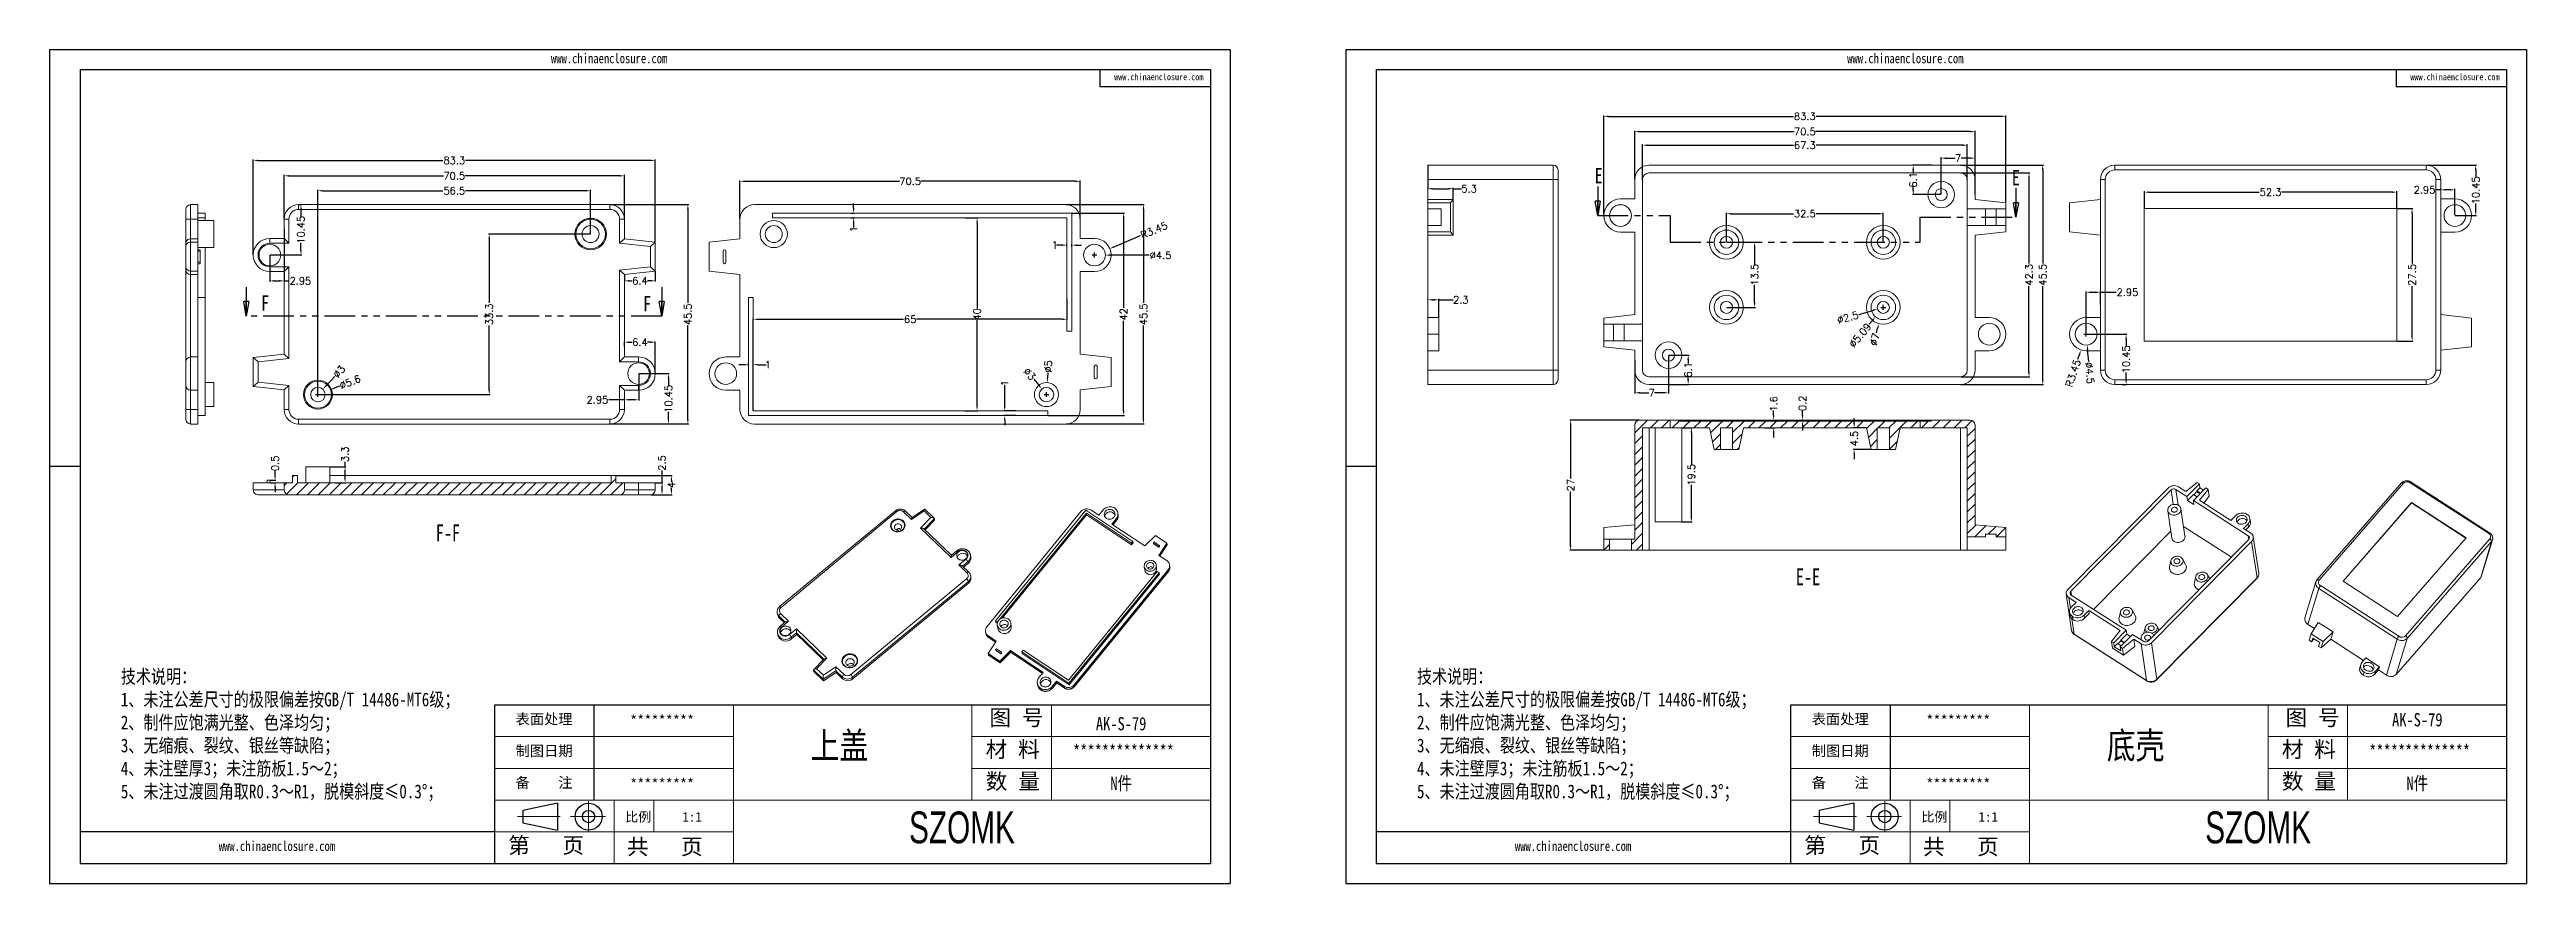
# Model space of a CAD drawing. Header units: inches. Extents: x 3288 to 3801, y 519 to 692.
import ezdxf

# ---------------------------------------------------------------- set-up
doc = ezdxf.new("R2010")
doc.units = ezdxf.units.IN
doc.linetypes.add('CENTER2', pattern=[28.575, 19.05, -3.175, 3.175, -3.175])
doc.linetypes.add('PHANTOM', pattern=[12.7, 6.35, -1.27, 1.27, -1.27, 1.27, -1.27])
doc.layers.add('文字', color=81, linetype='Continuous')
for name, color, linetype, lineweight in [('粗实线', 7, 'Continuous', 30), ('细实线', 3, 'Continuous', 9), ('细点划线', 2, 'CENTER2', 9)]:
    doc.layers.add(name, color=color, linetype=linetype, lineweight=lineweight)
doc.styles.add('SLDTEXTSTYLE0', font='TXT', dxfattribs={"width": 0.75})
doc.styles.add('SLDTEXTSTYLE3', font='TXT', dxfattribs={"width": 0.7})
doc.styles.get("Standard").update_dxf_attribs({"font": 'txt', "bigfont": 'gbcbig.shx'})
doc.styles.add('宋体', font='', dxfattribs={"width": 0.8, "height": 3.5})
doc.styles.add('长仿宋', font='simsun.ttc', dxfattribs={"width": 0.7, "height": 4})
doc.styles.get('宋体').set_extended_font_data('SimSun')
doc.dimstyles.new('1.5', dxfattribs={"dimtxt": 1.5, "dimasz": 1, "dimexe": 0.18, "dimexo": 0.0625, "dimgap": 0.1, "dimtad": 0, "dimzin": 12, "dimdsep": 46, "dimtxsty": 'Standard', "dimcen": 0.5, "dimclrd": 3, "dimclre": 3, "dimadec": 0, "dimazin": 0, "dimtfac": 1, "dimtofl": 0, "dimtmove": 0, "dimatfit": 3, "dimfxl": 1, "dimtolj": 1, "dimtzin": 0, "dimarcsym": 0})

msp = doc.modelspace()

# ---------------------------------------------------------------- texts
at = {"color": 7, "linetype": 'Continuous', "char_height": 3.175, "attachment_point": 1, "style": 'SLDTEXTSTYLE0'}
for s, insert in [('E', (3608.126, 667.426)), ('E', (3694.573, 667.009)), ('F', (3331.856, 641.037)), ('F', (3410.996, 640.851))]:
    msp.add_mtext(s, dxfattribs=dict(at, insert=insert))
at = {"color": 0, "linetype": 'Continuous', "lineweight": 0, "char_height": 3.5, "attachment_point": 2, "style": 'SLDTEXTSTYLE3'}
for s, insert in [('F-F', (3370.534, 593.505)), ('E-E', (3652.303, 584.388))]:
    msp.add_mtext(s, dxfattribs=dict(at, insert=insert))
at = {"char_height": 2.167, "width": 1231.61197, "attachment_point": 1}
for s, insert in [('{\\fSimHei|b0|i0|c134|p49;表面处理}', (3384.543, 554.235)), ('{\\fSimHei|b0|i0|c134|p49;表面处理}', (3653.078, 554.235)), ('{\\fSimHei|b0|i0|c134|p49;*********}', (3408.277, 553.957)), ('{\\fSimHei|b0|i0|c134|p49;*********}', (3676.813, 553.957)), ('{\\fSimHei|b0|i0|c134|p49;制图日期}', (3384.543, 547.646)), ('{\\fSimHei|b0|i0|c134|p49;制图日期}', (3653.078, 547.646)), ('{\\fSimHei|b0|i0|c134|p49;备    注}', (3384.543, 541.057)), ('{\\fSimHei|b0|i0|c134|p49;*********}', (3408.277, 540.778)), ('{\\fSimHei|b0|i0|c134|p49;备    注}', (3653.078, 541.057)), ('{\\fSimHei|b0|i0|c134|p49;*********}', (3676.813, 540.778))]:
    msp.add_mtext(s, dxfattribs=dict(at, insert=insert))
at = {"layer": '文字', "color": 0, "attachment_point": 1, "style": '宋体'}
for s, insert, char_height, width in [('www.chinaenclosure.com', (3391.882, 691.179), 2.01339, 35.37332), ('www.chinaenclosure.com', (3660.418, 691.179), 2.01339, 35.37332), ('www.chinaenclosure.com', (3508.572, 686.985), 1.34226, 23.58222), ('www.chinaenclosure.com', (3777.108, 686.985), 1.34226, 23.58222), ('{\\H1.111x;技术说明：\\P1、未注公差尺寸的极限偏差按GB/T 14486-MT6级；\\P2、制件应饱满光整、色泽均匀；\\P3、无缩痕、裂纹、银丝等缺陷；\\P4、未注壁厚3；未注筋板1.5～2；\\P5、未注过渡圆角取R0.3～R1，脱模斜度≤0.3%%D；}', (3302.765, 563.407), 2.57394, 93.75138), ('{\\H1.111x;技术说明：\\P1、未注公差尺寸的极限偏差按GB/T 14486-MT6级；\\P2、制件应饱满光整、色泽均匀；\\P3、无缩痕、裂纹、银丝等缺陷；\\P4、未注壁厚3；未注筋板1.5～2；\\P5、未注过渡圆角取R0.3～R1，脱模斜度≤0.3%%D；}', (3571.301, 563.407), 2.57394, 93.75138), ('{\\H1.111x;AK-S-79}', (3773.313, 554.384), 2.47098, 28.56728), ('上盖', (3445.66, 550.417), 5.4911, 70.20126), ('{\\H1.111x;AK-S-79}', (3504.777, 553.562), 2.47098, 28.56728), ('底壳', (3714.196, 550.417), 5.4911, 70.20126), ('{\\H1.111x;**************}', (3500.024, 547.795), 2.47098, 28.56728), ('{\\H1.111x;**************}', (3768.56, 547.795), 2.47098, 28.56728), ('{\\H1.111x;N件}', (3507.766, 541.206), 2.47098, 28.56728), ('{\\H1.111x;N件}', (3776.301, 541.206), 2.47098, 28.56728), ('www.chinaenclosure.com', (3323.05, 527.82), 2.01339, 35.37332), ('www.chinaenclosure.com', (3591.585, 527.82), 2.01339, 35.37332)]:
    msp.add_mtext(s, dxfattribs=dict(at, insert=insert, char_height=char_height, width=width))
at = {"layer": '粗实线', "char_height": 6.58927, "width": 73.8922, "attachment_point": 1, "style": '长仿宋'}
for insert in [(3466.066, 533.978), (3734.602, 533.978)]:
    msp.add_mtext('{\\fSTXinwei|b0|i0|c134|p2;SZOMK}', dxfattribs=dict(at, insert=insert))
at = {"layer": '细实线', "color": 7, "attachment_point": 1}
for s, insert, char_height, width in [('{\\fSimSun|b0|i0|c134|p54;图 号}', (3482.707, 555.105), 3.29464, 16.47319), ('{\\fSimSun|b0|i0|c134|p54;图 号}', (3751.243, 555.105), 3.29464, 16.47319), ('{\\fSimSun|b0|i0|c134|p54;材 料   }', (3481.926, 548.516), 3.29464, 16.47319), ('{\\fSimSun|b0|i0|c134|p54;材 料   }', (3750.462, 548.516), 3.29464, 16.47319), ('{\\fSimSun|b0|i0|c134|p54;数 量}', (3481.942, 541.894), 3.29464, 14.88559), ('{\\fSimSun|b0|i0|c134|p54;数 量}', (3750.478, 541.894), 3.29464, 14.88559), ('{\\fSimSun|b0|i0|c134|p54;比例}', (3407.261, 533.842), 1.97678, 8.67746), ('{\\fSimSun|b0|i0|c134|p54;1:1}', (3419.102, 533.842), 1.97678, 8.67746), ('{\\fSimSun|b0|i0|c134|p54;比例}', (3675.797, 533.842), 1.97678, 8.67746), ('{\\fSimSun|b0|i0|c134|p54;1:1}', (3687.637, 533.842), 1.97678, 8.67746), ('{\\fSimSun|b0|i0|c134|p54;第   页}', (3383.018, 528.616), 3.29464, 24.70978), ('{\\fSimSun|b0|i0|c134|p54; 共   页}', (3405.358, 528.336), 3.29464, 24.70978), ('{\\fSimSun|b0|i0|c134|p54;第   页}', (3651.553, 528.616), 3.29464, 24.70978), ('{\\fSimSun|b0|i0|c134|p54; 共   页}', (3673.894, 528.336), 3.29464, 24.70978)]:
    msp.add_mtext(s, dxfattribs=dict(at, insert=insert, char_height=char_height, width=width))

# ---------------------------------------------------------------- blocks, each defined once
blk = doc.blocks.new('_CLOSED')
at = {"color": 0, "linetype": 'ByBlock', "lineweight": -2}
for p, q in [((-1, 0.166667), (0, 0)), ((-1, 0.166667), (-1, -0.166667)), ((0, 0), (-1, -0.166667)), ((0, 0), (-1, 0))]:
    blk.add_line(p, q, dxfattribs=at)
blk = doc.blocks.new('*D239')
at = {"color": 3, "lineweight": -2}
for p, q in [((3431.04, 656.9), (3431.04, 664.85)), ((3432.04, 664.67), (3464.06, 664.67)), ((3500.54, 664.67), (3468.51, 664.67)), ((3501.54, 656.9), (3501.54, 664.85))]:
    blk.add_line(p, q, dxfattribs=at)
at = {"color": 3}
for points in [[(3432.04, 664.84), (3432.04, 664.51), (3431.04, 664.67)], [(3500.54, 664.84), (3500.54, 664.51), (3501.54, 664.67)]]:
    blk.add_solid(points, dxfattribs=at)
at = {"layer": 'Defpoints', "color": 0}
for p in [(3501.54, 664.67), (3431.04, 656.84), (3501.54, 656.84)]:
    blk.add_point(p, dxfattribs=at)
at = {"color": 0, "insert": (3466.29, 664.67), "char_height": 1.5, "attachment_point": 5}
blk.add_mtext('\\A1;70.5', dxfattribs=at)
blk = doc.blocks.new('*D240')
at = {"color": 3, "lineweight": -2}
for p, q in [((3336.6, 656.9), (3336.6, 665.99)), ((3337.6, 665.81), (3369.62, 665.81)), ((3406.1, 665.81), (3374.07, 665.81)), ((3407.1, 656.9), (3407.1, 665.99))]:
    blk.add_line(p, q, dxfattribs=at)
at = {"color": 3}
for points in [[(3337.6, 665.97), (3337.6, 665.64), (3336.6, 665.81)], [(3406.1, 665.97), (3406.1, 665.64), (3407.1, 665.81)]]:
    blk.add_solid(points, dxfattribs=at)
at = {"layer": 'Defpoints', "color": 0}
for p in [(3407.1, 665.81), (3336.6, 656.84), (3407.1, 656.84)]:
    blk.add_point(p, dxfattribs=at)
at = {"color": 0, "insert": (3371.85, 665.81), "char_height": 1.5, "attachment_point": 5}
blk.add_mtext('\\A1;70.5', dxfattribs=at)
blk = doc.blocks.new('*D241')
at = {"color": 3, "lineweight": -2}
for p, q in [((3343.6, 620.5), (3343.6, 662.89)), ((3344.6, 662.71), (3369.5, 662.71)), ((3399.1, 662.71), (3374.2, 662.71)), ((3400.1, 653.8), (3400.1, 662.89))]:
    blk.add_line(p, q, dxfattribs=at)
at = {"color": 3}
for points in [[(3344.6, 662.88), (3344.6, 662.55), (3343.6, 662.71)], [(3399.1, 662.88), (3399.1, 662.55), (3400.1, 662.71)]]:
    blk.add_solid(points, dxfattribs=at)
at = {"layer": 'Defpoints', "color": 0}
for p in [(3400.1, 662.71), (3400.1, 653.74), (3343.6, 620.44)]:
    blk.add_point(p, dxfattribs=at)
at = {"color": 0, "insert": (3371.85, 662.71), "char_height": 1.5, "attachment_point": 5}
blk.add_mtext('\\A1;56.5', dxfattribs=at)
blk = doc.blocks.new('*D242')
at = {"color": 3, "lineweight": -2}
for p, q in [((3400.04, 653.74), (3378.91, 653.74)), ((3379.09, 652.74), (3379.09, 639.44)), ((3379.09, 621.44), (3379.09, 634.74)), ((3343.66, 620.44), (3379.27, 620.44))]:
    blk.add_line(p, q, dxfattribs=at)
at = {"color": 3}
for points in [[(3378.92, 652.74), (3379.26, 652.74), (3379.09, 653.74)], [(3378.92, 621.44), (3379.26, 621.44), (3379.09, 620.44)]]:
    blk.add_solid(points, dxfattribs=at)
at = {"layer": 'Defpoints', "color": 0}
for p in [(3379.09, 653.74), (3400.1, 653.74), (3343.6, 620.44)]:
    blk.add_point(p, dxfattribs=at)
at = {"color": 0, "insert": (3379.09, 637.09), "char_height": 1.5, "attachment_point": 5, "rotation": 90}
blk.add_mtext('\\A1;33.3', dxfattribs=at)
blk = doc.blocks.new('*D243')
at = {"color": 3, "lineweight": -2}
for p, q in [((3330.2, 649.45), (3330.2, 669.18)), ((3331.2, 669), (3369.5, 669)), ((3412.5, 669), (3374.2, 669)), ((3413.5, 652.1), (3413.5, 669.18))]:
    blk.add_line(p, q, dxfattribs=at)
at = {"color": 3}
for points in [[(3331.2, 669.16), (3331.2, 668.83), (3330.2, 669)], [(3412.5, 669.16), (3412.5, 668.83), (3413.5, 669)]]:
    blk.add_solid(points, dxfattribs=at)
at = {"layer": 'Defpoints', "color": 0}
for p in [(3413.5, 669), (3413.5, 652.04), (3330.2, 649.39)]:
    blk.add_point(p, dxfattribs=at)
at = {"color": 0, "insert": (3371.85, 669), "char_height": 1.5, "attachment_point": 5}
blk.add_mtext('\\A1;83.3', dxfattribs=at)
blk = doc.blocks.new('*D244')
at = {"color": 3, "lineweight": -2}
for p, q in [((3407.1, 630.4), (3407.1, 631.48)), ((3408.1, 631.3), (3408.7, 631.3)), ((3412.5, 631.3), (3411.9, 631.3)), ((3413.5, 624.85), (3413.5, 631.48))]:
    blk.add_line(p, q, dxfattribs=at)
at = {"color": 3}
for points in [[(3408.1, 631.47), (3408.1, 631.13), (3407.1, 631.3)], [(3412.5, 631.47), (3412.5, 631.13), (3413.5, 631.3)]]:
    blk.add_solid(points, dxfattribs=at)
at = {"layer": 'Defpoints', "color": 0}
for p in [(3413.5, 631.3), (3407.1, 630.34), (3413.5, 624.79)]:
    blk.add_point(p, dxfattribs=at)
at = {"color": 0, "insert": (3410.3, 631.3), "char_height": 1.5, "attachment_point": 5}
blk.add_mtext('\\A1;6.4', dxfattribs=at)
blk = doc.blocks.new('*D245')
at = {"color": 3, "lineweight": -2}
for p, q in [((3407.1, 645.27), (3407.1, 643.86)), ((3408.1, 644.04), (3408.7, 644.04)), ((3412.5, 644.04), (3411.9, 644.04)), ((3413.5, 645.97), (3413.5, 643.86))]:
    blk.add_line(p, q, dxfattribs=at)
at = {"color": 3}
for points in [[(3408.1, 644.2), (3408.1, 643.87), (3407.1, 644.04)], [(3412.5, 644.2), (3412.5, 643.87), (3413.5, 644.04)]]:
    blk.add_solid(points, dxfattribs=at)
at = {"layer": 'Defpoints', "color": 0}
for p in [(3407.1, 645.34), (3413.5, 646.04), (3413.5, 644.04)]:
    blk.add_point(p, dxfattribs=at)
at = {"color": 0, "insert": (3410.3, 644.04), "char_height": 1.5, "attachment_point": 5}
blk.add_mtext('\\A1;6.4', dxfattribs=at)
blk = doc.blocks.new('*D246')
at = {"color": 3, "lineweight": -2}
for p, q in [((3410.11, 624.79), (3416.4, 624.79)), ((3416.22, 623.79), (3416.22, 622.29)), ((3416.22, 615.34), (3416.22, 616.84)), ((3404.16, 614.34), (3416.4, 614.34))]:
    blk.add_line(p, q, dxfattribs=at)
at = {"color": 3}
for points in [[(3416.06, 623.79), (3416.39, 623.79), (3416.22, 624.79)], [(3416.06, 615.34), (3416.39, 615.34), (3416.22, 614.34)]]:
    blk.add_solid(points, dxfattribs=at)
at = {"layer": 'Defpoints', "color": 0}
for p in [(3410.05, 624.79), (3404.1, 614.34), (3416.22, 614.34)]:
    blk.add_point(p, dxfattribs=at)
at = {"color": 0, "insert": (3416.22, 619.56), "char_height": 1.5, "attachment_point": 5, "rotation": 90}
blk.add_mtext('\\A1;10.45', dxfattribs=at)
blk = doc.blocks.new('*D247')
at = {"color": 3, "lineweight": -2}
for p, q in [((3410.05, 624.72), (3410.05, 619.18)), ((3407.1, 619.36), (3403.85, 619.36)), ((3407.1, 619.4), (3407.1, 619.54)), ((3409.05, 619.36), (3408.1, 619.36))]:
    blk.add_line(p, q, dxfattribs=at)
at = {"color": 3}
for points in [[(3408.1, 619.53), (3408.1, 619.19), (3407.1, 619.36)], [(3409.05, 619.53), (3409.05, 619.19), (3410.05, 619.36)]]:
    blk.add_solid(points, dxfattribs=at)
at = {"layer": 'Defpoints', "color": 0}
for p in [(3410.05, 624.79), (3407.1, 619.36), (3407.1, 619.34)]:
    blk.add_point(p, dxfattribs=at)
at = {"color": 0, "insert": (3401.5, 619.36), "char_height": 1.5, "attachment_point": 5}
blk.add_mtext('\\A1;2.95', dxfattribs=at)
blk = doc.blocks.new('*D248')
at = {"color": 3, "lineweight": -2}
for p, q in [((3339.66, 659.84), (3340.26, 659.84)), ((3340.08, 658.84), (3340.08, 657.34)), ((3340.08, 650.39), (3340.08, 651.89)), ((3333.71, 649.39), (3340.26, 649.39))]:
    blk.add_line(p, q, dxfattribs=at)
at = {"color": 3}
for points in [[(3339.91, 658.84), (3340.25, 658.84), (3340.08, 659.84)], [(3339.91, 650.39), (3340.25, 650.39), (3340.08, 649.39)]]:
    blk.add_solid(points, dxfattribs=at)
at = {"layer": 'Defpoints', "color": 0}
for p in [(3339.6, 659.84), (3333.65, 649.39), (3340.08, 649.39)]:
    blk.add_point(p, dxfattribs=at)
at = {"color": 0, "insert": (3340.08, 654.61), "char_height": 1.5, "attachment_point": 5, "rotation": 90}
blk.add_mtext('\\A1;10.45', dxfattribs=at)
blk = doc.blocks.new('*D249')
at = {"color": 3, "lineweight": -2}
for p, q in [((3336.6, 654.77), (3336.6, 643.84)), ((3333.65, 649.32), (3333.65, 643.84)), ((3334.65, 644.02), (3335.6, 644.02)), ((3336.6, 644.02), (3337.6, 644.02))]:
    blk.add_line(p, q, dxfattribs=at)
at = {"color": 3}
for points in [[(3334.65, 644.19), (3334.65, 643.85), (3333.65, 644.02)], [(3335.6, 644.19), (3335.6, 643.85), (3336.6, 644.02)]]:
    blk.add_solid(points, dxfattribs=at)
at = {"layer": 'Defpoints', "color": 0}
for p in [(3336.6, 654.84), (3333.65, 649.39), (3336.6, 644.02)]:
    blk.add_point(p, dxfattribs=at)
at = {"color": 0, "insert": (3339.95, 644.02), "char_height": 1.5, "attachment_point": 5}
blk.add_mtext('\\A1;2.95', dxfattribs=at)
blk = doc.blocks.new('*D250')
at = {"color": 3, "lineweight": -2}
for p, q in [((3343.6, 619.94), (3343.6, 620.94)), ((3347.08, 624.2), (3345.3, 622.27)), ((3343.1, 620.44), (3344.1, 620.44))]:
    blk.add_line(p, q, dxfattribs=at)
at = {"color": 3}
blk.add_solid([(3345.17, 622.38), (3345.42, 622.16), (3344.62, 621.54)], dxfattribs=at)
at = {"layer": 'Defpoints', "color": 0}
for p in [(3344.62, 621.54), (3342.58, 619.33)]:
    blk.add_point(p, dxfattribs=at)
at = {"color": 0, "insert": (3348, 625.19), "char_height": 1.5, "attachment_point": 5, "rotation": 47.2242}
blk.add_mtext('\\A1;∅3', dxfattribs=at)
blk = doc.blocks.new('*D251')
at = {"color": 3, "lineweight": -2}
for p, q in [((3343.6, 619.94), (3343.6, 620.94)), ((3348.07, 622.19), (3347.14, 621.82)), ((3343.1, 620.44), (3344.1, 620.44))]:
    blk.add_line(p, q, dxfattribs=at)
at = {"color": 3}
blk.add_solid([(3347.08, 621.98), (3347.2, 621.67), (3346.2, 621.46)], dxfattribs=at)
at = {"layer": 'Defpoints', "color": 0}
for p in [(3346.2, 621.46), (3340.99, 619.41)]:
    blk.add_point(p, dxfattribs=at)
at = {"color": 0, "insert": (3350.26, 623.04), "char_height": 1.5, "attachment_point": 5, "rotation": 21.3806}
blk.add_mtext('\\A1;∅5.6', dxfattribs=at)
blk = doc.blocks.new('*D252')
at = {"color": 3, "lineweight": -2}
for p, q in [((3404.16, 659.84), (3420.42, 659.84)), ((3420.24, 658.84), (3420.24, 639.44)), ((3420.24, 615.34), (3420.24, 634.74)), ((3404.16, 614.34), (3420.42, 614.34))]:
    blk.add_line(p, q, dxfattribs=at)
at = {"color": 3}
for points in [[(3420.07, 658.84), (3420.41, 658.84), (3420.24, 659.84)], [(3420.07, 615.34), (3420.41, 615.34), (3420.24, 614.34)]]:
    blk.add_solid(points, dxfattribs=at)
at = {"layer": 'Defpoints', "color": 0}
for p in [(3404.1, 659.84), (3420.24, 659.84), (3404.1, 614.34)]:
    blk.add_point(p, dxfattribs=at)
at = {"color": 0, "insert": (3420.24, 637.09), "char_height": 1.5, "attachment_point": 5, "rotation": 90}
blk.add_mtext('\\A1;45.5', dxfattribs=at)
blk = doc.blocks.new('*D253')
at = {"color": 3, "lineweight": -2}
for p, q in [((3413.56, 602.17), (3415.07, 602.17)), ((3414.89, 602.17), (3414.89, 604.67)), ((3414.89, 600.67), (3414.89, 601.17)), ((3412.56, 599.67), (3415.07, 599.67))]:
    blk.add_line(p, q, dxfattribs=at)
at = {"color": 3}
for points in [[(3414.73, 601.17), (3415.06, 601.17), (3414.89, 602.17)], [(3414.73, 600.67), (3415.06, 600.67), (3414.89, 599.67)]]:
    blk.add_solid(points, dxfattribs=at)
at = {"layer": 'Defpoints', "color": 0}
for p in [(3413.5, 602.17), (3414.89, 602.17), (3412.5, 599.67)]:
    blk.add_point(p, dxfattribs=at)
at = {"color": 0, "insert": (3414.89, 606.27), "char_height": 1.5, "attachment_point": 5, "rotation": 90}
blk.add_mtext('\\A1;2.5', dxfattribs=at)
blk = doc.blocks.new('*D254')
at = {"color": 3, "lineweight": -2}
for p, q in [((3405.41, 603.67), (3417.02, 603.67)), ((3416.84, 602.67), (3416.84, 602.27)), ((3416.84, 600.67), (3416.84, 601.07)), ((3412.56, 599.67), (3417.02, 599.67))]:
    blk.add_line(p, q, dxfattribs=at)
at = {"color": 3}
for points in [[(3416.67, 602.67), (3417, 602.67), (3416.84, 603.67)], [(3416.67, 600.67), (3417, 600.67), (3416.84, 599.67)]]:
    blk.add_solid(points, dxfattribs=at)
at = {"layer": 'Defpoints', "color": 0}
for p in [(3405.35, 603.67), (3412.5, 599.67), (3416.84, 599.67)]:
    blk.add_point(p, dxfattribs=at)
at = {"color": 0, "insert": (3416.84, 601.67), "char_height": 1.5, "attachment_point": 5, "rotation": 90}
blk.add_mtext('\\A1;4', dxfattribs=at)
blk = doc.blocks.new('*D255')
at = {"color": 3, "lineweight": -2}
for p, q in [((3349.22, 605.47), (3349.22, 606.47)), ((3346.16, 605.47), (3349.4, 605.47)), ((3347.15, 602.17), (3349.4, 602.17)), ((3349.22, 603.17), (3349.22, 604.47))]:
    blk.add_line(p, q, dxfattribs=at)
at = {"color": 3}
for points in [[(3349.05, 604.47), (3349.38, 604.47), (3349.22, 605.47)], [(3349.05, 603.17), (3349.38, 603.17), (3349.22, 602.17)]]:
    blk.add_solid(points, dxfattribs=at)
at = {"layer": 'Defpoints', "color": 0}
for p in [(3346.1, 605.47), (3347.09, 602.17), (3349.22, 605.47)]:
    blk.add_point(p, dxfattribs=at)
at = {"color": 0, "insert": (3349.22, 608.07), "char_height": 1.5, "attachment_point": 5, "rotation": 90}
blk.add_mtext('\\A1;3.3', dxfattribs=at)
blk = doc.blocks.new('*D256')
at = {"color": 3, "lineweight": -2}
for p, q in [((3333.76, 602.67), (3334.9, 602.67)), ((3333.76, 602.17), (3334.9, 602.17)), ((3334.72, 603.67), (3334.72, 604.67)), ((3334.72, 601.17), (3334.72, 600.17))]:
    blk.add_line(p, q, dxfattribs=at)
at = {"color": 3}
for points in [[(3334.55, 603.67), (3334.88, 603.67), (3334.72, 602.67)], [(3334.55, 601.17), (3334.88, 601.17), (3334.72, 602.17)]]:
    blk.add_solid(points, dxfattribs=at)
at = {"layer": 'Defpoints', "color": 0}
for p in [(3333.7, 602.67), (3333.7, 602.17), (3334.72, 602.67)]:
    blk.add_point(p, dxfattribs=at)
at = {"color": 0, "insert": (3334.72, 606.15), "char_height": 1.5, "attachment_point": 5, "rotation": 90}
blk.add_mtext('\\A1;0.5', dxfattribs=at)
blk = doc.blocks.new('*D257')
at = {"color": 3, "lineweight": -2}
for p, q in [((3498.79, 640.27), (3498.79, 635.88)), ((3433.79, 617.15), (3433.79, 636.24)), ((3434.79, 636.06), (3464.94, 636.06)), ((3497.79, 636.06), (3467.64, 636.06))]:
    blk.add_line(p, q, dxfattribs=at)
at = {"color": 3}
for points in [[(3434.79, 636.22), (3434.79, 635.89), (3433.79, 636.06)], [(3497.79, 636.22), (3497.79, 635.89), (3498.79, 636.06)]]:
    blk.add_solid(points, dxfattribs=at)
at = {"layer": 'Defpoints', "color": 0}
for p in [(3498.79, 640.33), (3498.79, 636.06), (3433.79, 617.09)]:
    blk.add_point(p, dxfattribs=at)
at = {"color": 0, "insert": (3466.29, 636.06), "char_height": 1.5, "attachment_point": 5}
blk.add_mtext('\\A1;65', dxfattribs=at)
blk = doc.blocks.new('*D258')
at = {"color": 3, "lineweight": -2}
for p, q in [((3477.62, 657.09), (3480.34, 657.09)), ((3480.16, 656.09), (3480.16, 638.31)), ((3480.16, 618.09), (3480.16, 635.86)), ((3477.62, 617.09), (3480.34, 617.09))]:
    blk.add_line(p, q, dxfattribs=at)
at = {"color": 3}
for points in [[(3479.99, 656.09), (3480.32, 656.09), (3480.16, 657.09)], [(3479.99, 618.09), (3480.32, 618.09), (3480.16, 617.09)]]:
    blk.add_solid(points, dxfattribs=at)
at = {"layer": 'Defpoints', "color": 0}
for p in [(3477.56, 657.09), (3480.16, 657.09), (3477.56, 617.09)]:
    blk.add_point(p, dxfattribs=at)
at = {"color": 0, "insert": (3480.16, 637.09), "char_height": 1.5, "attachment_point": 5, "rotation": 90}
blk.add_mtext('\\A1;40', dxfattribs=at)
blk = doc.blocks.new('*D259')
at = {"color": 3, "lineweight": -2}
for p, q in [((3431.79, 626.64), (3430.79, 626.64)), ((3432.79, 626.31), (3432.79, 626.82)), ((3433.79, 626.31), (3433.79, 626.82)), ((3434.79, 626.64), (3436.47, 626.64))]:
    blk.add_line(p, q, dxfattribs=at)
at = {"color": 3}
for points in [[(3431.79, 626.8), (3431.79, 626.47), (3432.79, 626.64)], [(3434.79, 626.8), (3434.79, 626.47), (3433.79, 626.64)]]:
    blk.add_solid(points, dxfattribs=at)
at = {"layer": 'Defpoints', "color": 0}
for p in [(3432.79, 626.25), (3433.79, 626.64), (3433.79, 626.25)]:
    blk.add_point(p, dxfattribs=at)
at = {"color": 0, "insert": (3436.82, 626.64), "char_height": 1.5, "attachment_point": 5}
blk.add_mtext('\\A1;1', dxfattribs=at)
blk = doc.blocks.new('*D260')
at = {"color": 3, "lineweight": -2}
for p, q in [((3453.99, 658.09), (3454.77, 658.09)), ((3453.99, 657.09), (3454.77, 657.09)), ((3454.59, 659.09), (3454.59, 660.09)), ((3454.59, 656.09), (3454.59, 655.09))]:
    blk.add_line(p, q, dxfattribs=at)
at = {"color": 3}
for points in [[(3454.42, 659.09), (3454.75, 659.09), (3454.59, 658.09)], [(3454.42, 656.09), (3454.75, 656.09), (3454.59, 657.09)]]:
    blk.add_solid(points, dxfattribs=at)
at = {"layer": 'Defpoints', "color": 0}
for p in [(3453.93, 658.09), (3453.93, 657.09), (3454.59, 657.09)]:
    blk.add_point(p, dxfattribs=at)
at = {"color": 0, "insert": (3454.59, 654.74), "char_height": 1.5, "attachment_point": 5, "rotation": 90}
blk.add_mtext('\\A1;1', dxfattribs=at)
blk = doc.blocks.new('*D261')
at = {"color": 3, "lineweight": -2}
for p, q in [((3497.79, 651.43), (3496.63, 651.43)), ((3498.79, 651.17), (3498.79, 651.61)), ((3499.79, 651.17), (3499.79, 651.61)), ((3500.79, 651.43), (3501.79, 651.43))]:
    blk.add_line(p, q, dxfattribs=at)
at = {"color": 3}
for points in [[(3497.79, 651.59), (3497.79, 651.26), (3498.79, 651.43)], [(3500.79, 651.59), (3500.79, 651.26), (3499.79, 651.43)]]:
    blk.add_solid(points, dxfattribs=at)
at = {"layer": 'Defpoints', "color": 0}
for p in [(3498.79, 651.43), (3498.79, 651.11), (3499.79, 651.11)]:
    blk.add_point(p, dxfattribs=at)
at = {"color": 0, "insert": (3496.28, 651.43), "char_height": 1.5, "attachment_point": 5}
blk.add_mtext('\\A1;1', dxfattribs=at)
blk = doc.blocks.new('*D262')
at = {"color": 3, "lineweight": -2}
for p, q in [((3485.88, 618.09), (3485.88, 622.47)), ((3488.22, 617.09), (3485.7, 617.09)), ((3488.22, 616.09), (3485.7, 616.09)), ((3485.88, 615.09), (3485.88, 614.09))]:
    blk.add_line(p, q, dxfattribs=at)
at = {"color": 3}
for points in [[(3485.72, 618.09), (3486.05, 618.09), (3485.88, 617.09)], [(3485.72, 615.09), (3486.05, 615.09), (3485.88, 616.09)]]:
    blk.add_solid(points, dxfattribs=at)
at = {"layer": 'Defpoints', "color": 0}
for p in [(3485.88, 617.09), (3488.28, 617.09), (3488.28, 616.09)]:
    blk.add_point(p, dxfattribs=at)
at = {"color": 0, "insert": (3485.88, 622.82), "char_height": 1.5, "attachment_point": 5, "rotation": 90}
blk.add_mtext('\\A1;1', dxfattribs=at)
blk = doc.blocks.new('*D263')
at = {"color": 3, "lineweight": -2}
for p, q in [((3491.9, 623.66), (3492.95, 622.37)), ((3494.54, 619.94), (3494.54, 620.94)), ((3494.04, 620.44), (3495.04, 620.44))]:
    blk.add_line(p, q, dxfattribs=at)
at = {"color": 3}
blk.add_solid([(3493.08, 622.47), (3492.83, 622.26), (3493.59, 621.6)], dxfattribs=at)
at = {"layer": 'Defpoints', "color": 0}
for p in [(3493.59, 621.6), (3495.49, 619.28)]:
    blk.add_point(p, dxfattribs=at)
at = {"color": 0, "insert": (3491.04, 624.7), "char_height": 1.5, "attachment_point": 5, "rotation": 309.3492}
blk.add_mtext('\\A1;∅3', dxfattribs=at)
blk = doc.blocks.new('*D264')
at = {"color": 3, "lineweight": -2}
for p, q in [((3494.54, 619.94), (3494.54, 620.94)), ((3494.81, 624.93), (3494.75, 623.93)), ((3494.04, 620.44), (3495.04, 620.44))]:
    blk.add_line(p, q, dxfattribs=at)
at = {"color": 3}
blk.add_solid([(3494.58, 623.94), (3494.92, 623.92), (3494.69, 622.93)], dxfattribs=at)
at = {"layer": 'Defpoints', "color": 0}
for p in [(3494.69, 622.93), (3494.39, 617.94)]:
    blk.add_point(p, dxfattribs=at)
at = {"color": 0, "insert": (3494.89, 626.27), "char_height": 1.5, "attachment_point": 5, "rotation": 86.5435}
blk.add_mtext('\\A1;∅5', dxfattribs=at)
blk = doc.blocks.new('*D265')
at = {"color": 3, "lineweight": -2}
for p, q in [((3498.6, 659.84), (3514.81, 659.84)), ((3514.63, 658.84), (3514.63, 639.44)), ((3514.63, 615.34), (3514.63, 634.74)), ((3498.6, 614.34), (3514.81, 614.34))]:
    blk.add_line(p, q, dxfattribs=at)
at = {"color": 3}
for points in [[(3514.46, 658.84), (3514.8, 658.84), (3514.63, 659.84)], [(3514.46, 615.34), (3514.8, 615.34), (3514.63, 614.34)]]:
    blk.add_solid(points, dxfattribs=at)
at = {"layer": 'Defpoints', "color": 0}
for p in [(3498.54, 659.84), (3514.63, 659.84), (3498.54, 614.34)]:
    blk.add_point(p, dxfattribs=at)
at = {"color": 0, "insert": (3514.63, 637.09), "char_height": 1.5, "attachment_point": 5, "rotation": 90}
blk.add_mtext('\\A1;45.5', dxfattribs=at)
blk = doc.blocks.new('*D266')
at = {"color": 3, "lineweight": -2}
for p, q in [((3499.85, 658.09), (3510.7, 658.09)), ((3510.52, 657.09), (3510.52, 638.44)), ((3510.52, 617.09), (3510.52, 635.74)), ((3494.85, 616.09), (3510.7, 616.09))]:
    blk.add_line(p, q, dxfattribs=at)
at = {"color": 3}
for points in [[(3510.36, 657.09), (3510.69, 657.09), (3510.52, 658.09)], [(3510.36, 617.09), (3510.69, 617.09), (3510.52, 616.09)]]:
    blk.add_solid(points, dxfattribs=at)
at = {"layer": 'Defpoints', "color": 0}
for p in [(3499.79, 658.09), (3510.52, 658.09), (3494.79, 616.09)]:
    blk.add_point(p, dxfattribs=at)
at = {"color": 0, "insert": (3510.52, 637.09), "char_height": 1.5, "attachment_point": 5, "rotation": 90}
blk.add_mtext('\\A1;42', dxfattribs=at)
blk = doc.blocks.new('*D267')
at = {"color": 3, "lineweight": -2}
for p, q in [((3618.01, 665.08), (3618.01, 672.34)), ((3685.31, 665.08), (3685.31, 672.34)), ((3619.01, 672.16), (3649.31, 672.16)), ((3684.31, 672.16), (3654.01, 672.16))]:
    blk.add_line(p, q, dxfattribs=at)
at = {"color": 3}
for points in [[(3619.01, 672.33), (3619.01, 671.99), (3618.01, 672.16)], [(3684.31, 672.33), (3684.31, 671.99), (3685.31, 672.16)]]:
    blk.add_solid(points, dxfattribs=at)
at = {"layer": 'Defpoints', "color": 0}
for p in [(3685.31, 672.16), (3618.01, 665.02), (3685.31, 665.02)]:
    blk.add_point(p, dxfattribs=at)
at = {"color": 0, "insert": (3651.66, 672.16), "char_height": 1.5, "attachment_point": 5}
blk.add_mtext('\\A1;67.3', dxfattribs=at)
blk = doc.blocks.new('*D268')
at = {"color": 3, "lineweight": -2}
for p, q in [((3616.41, 665.08), (3616.41, 675.16)), ((3617.41, 674.98), (3649.44, 674.98)), ((3685.91, 674.98), (3653.89, 674.98)), ((3686.91, 665.08), (3686.91, 675.16))]:
    blk.add_line(p, q, dxfattribs=at)
at = {"color": 3}
for points in [[(3617.41, 675.14), (3617.41, 674.81), (3616.41, 674.98)], [(3685.91, 675.14), (3685.91, 674.81), (3686.91, 674.98)]]:
    blk.add_solid(points, dxfattribs=at)
at = {"layer": 'Defpoints', "color": 0}
for p in [(3686.91, 674.98), (3616.41, 665.02), (3686.91, 665.02)]:
    blk.add_point(p, dxfattribs=at)
at = {"color": 0, "insert": (3651.66, 674.98), "char_height": 1.5, "attachment_point": 5}
blk.add_mtext('\\A1;70.5', dxfattribs=at)
blk = doc.blocks.new('*D269')
at = {"color": 3, "lineweight": -2}
for p, q in [((3679.91, 661.98), (3679.91, 669.66)), ((3680.91, 669.48), (3682.81, 669.48)), ((3685.91, 669.48), (3684.01, 669.48)), ((3686.91, 661.98), (3686.91, 669.66))]:
    blk.add_line(p, q, dxfattribs=at)
at = {"color": 3}
for points in [[(3680.91, 669.64), (3680.91, 669.31), (3679.91, 669.48)], [(3685.91, 669.64), (3685.91, 669.31), (3686.91, 669.48)]]:
    blk.add_solid(points, dxfattribs=at)
at = {"layer": 'Defpoints', "color": 0}
for p in [(3686.91, 669.48), (3679.91, 661.92), (3686.91, 661.92)]:
    blk.add_point(p, dxfattribs=at)
at = {"color": 0, "insert": (3683.41, 669.48), "char_height": 1.5, "attachment_point": 5}
blk.add_mtext('\\A1;7', dxfattribs=at)
blk = doc.blocks.new('*D270')
at = {"color": 3, "lineweight": -2}
for p, q in [((3677.91, 668.02), (3673.93, 668.02)), ((3674.11, 667.02), (3674.11, 666.32)), ((3674.11, 662.92), (3674.11, 663.62)), ((3679.85, 661.92), (3673.93, 661.92))]:
    blk.add_line(p, q, dxfattribs=at)
at = {"color": 3}
for points in [[(3673.94, 667.02), (3674.27, 667.02), (3674.11, 668.02)], [(3673.94, 662.92), (3674.27, 662.92), (3674.11, 661.92)]]:
    blk.add_solid(points, dxfattribs=at)
at = {"layer": 'Defpoints', "color": 0}
for p in [(3674.11, 668.02), (3677.98, 668.02), (3679.91, 661.92)]:
    blk.add_point(p, dxfattribs=at)
at = {"color": 0, "insert": (3674.11, 664.97), "char_height": 1.5, "attachment_point": 5, "rotation": 90}
blk.add_mtext('\\A1;6.1', dxfattribs=at)
blk = doc.blocks.new('*D271')
at = {"color": 3, "lineweight": -2}
for p, q in [((3635.41, 652.08), (3635.41, 658.13)), ((3636.41, 657.95), (3649.31, 657.95)), ((3666.91, 657.95), (3654.01, 657.95)), ((3667.91, 652.08), (3667.91, 658.13))]:
    blk.add_line(p, q, dxfattribs=at)
at = {"color": 3}
for points in [[(3636.41, 658.11), (3636.41, 657.78), (3635.41, 657.95)], [(3666.91, 658.11), (3666.91, 657.78), (3667.91, 657.95)]]:
    blk.add_solid(points, dxfattribs=at)
at = {"layer": 'Defpoints', "color": 0}
for p in [(3667.91, 657.95), (3635.41, 652.02), (3667.91, 652.02)]:
    blk.add_point(p, dxfattribs=at)
at = {"color": 0, "insert": (3651.66, 657.95), "char_height": 1.5, "attachment_point": 5}
blk.add_mtext('\\A1;32.5', dxfattribs=at)
blk = doc.blocks.new('*D272')
at = {"color": 3, "lineweight": -2}
for p, q in [((3635.48, 652.02), (3641.43, 652.02)), ((3641.25, 651.02), (3641.25, 647.37)), ((3641.25, 639.52), (3641.25, 643.17)), ((3635.48, 638.52), (3641.43, 638.52))]:
    blk.add_line(p, q, dxfattribs=at)
at = {"color": 3}
for points in [[(3641.08, 651.02), (3641.42, 651.02), (3641.25, 652.02)], [(3641.08, 639.52), (3641.42, 639.52), (3641.25, 638.52)]]:
    blk.add_solid(points, dxfattribs=at)
at = {"layer": 'Defpoints', "color": 0}
for p in [(3635.41, 652.02), (3641.25, 652.02), (3635.41, 638.52)]:
    blk.add_point(p, dxfattribs=at)
at = {"color": 0, "insert": (3641.25, 645.27), "char_height": 1.5, "attachment_point": 5, "rotation": 90}
blk.add_mtext('\\A1;13.5', dxfattribs=at)
blk = doc.blocks.new('*D273')
at = {"color": 3, "lineweight": -2}
for p, q in [((3623.48, 628.62), (3627.66, 628.62)), ((3627.48, 627.62), (3627.48, 626.92)), ((3623.48, 622.52), (3627.66, 622.52)), ((3627.48, 623.52), (3627.48, 624.22))]:
    blk.add_line(p, q, dxfattribs=at)
at = {"color": 3}
for points in [[(3627.31, 627.62), (3627.65, 627.62), (3627.48, 628.62)], [(3627.31, 623.52), (3627.65, 623.52), (3627.48, 622.52)]]:
    blk.add_solid(points, dxfattribs=at)
at = {"layer": 'Defpoints', "color": 0}
for p in [(3623.41, 628.62), (3623.41, 622.52), (3627.48, 622.52)]:
    blk.add_point(p, dxfattribs=at)
at = {"color": 0, "insert": (3627.48, 625.57), "char_height": 1.5, "attachment_point": 5, "rotation": 90}
blk.add_mtext('\\A1;6.1', dxfattribs=at)
blk = doc.blocks.new('*D274')
at = {"color": 3, "lineweight": -2}
for p, q in [((3616.41, 627.51), (3616.41, 620.64)), ((3623.41, 628.56), (3623.41, 620.64)), ((3617.41, 620.82), (3619.31, 620.82)), ((3622.41, 620.82), (3620.51, 620.82))]:
    blk.add_line(p, q, dxfattribs=at)
at = {"color": 3}
for points in [[(3617.41, 620.98), (3617.41, 620.65), (3616.41, 620.82)], [(3622.41, 620.98), (3622.41, 620.65), (3623.41, 620.82)]]:
    blk.add_solid(points, dxfattribs=at)
at = {"layer": 'Defpoints', "color": 0}
for p in [(3616.41, 627.57), (3623.41, 628.62), (3616.41, 620.82)]:
    blk.add_point(p, dxfattribs=at)
at = {"color": 0, "insert": (3619.91, 620.82), "char_height": 1.5, "attachment_point": 5}
blk.add_mtext('\\A1;7', dxfattribs=at)
blk = doc.blocks.new('*D275')
at = {"color": 3, "lineweight": -2}
for p, q in [((3610.01, 657.63), (3610.01, 678.32)), ((3611.01, 678.14), (3649.31, 678.14)), ((3692.31, 678.14), (3654.01, 678.14)), ((3693.31, 660.28), (3693.31, 678.32))]:
    blk.add_line(p, q, dxfattribs=at)
at = {"color": 3}
for points in [[(3611.01, 678.31), (3611.01, 677.98), (3610.01, 678.14)], [(3692.31, 678.31), (3692.31, 677.98), (3693.31, 678.14)]]:
    blk.add_solid(points, dxfattribs=at)
at = {"layer": 'Defpoints', "color": 0}
for p in [(3693.31, 678.14), (3610.01, 657.57), (3693.31, 660.22)]:
    blk.add_point(p, dxfattribs=at)
at = {"color": 0, "insert": (3651.66, 678.14), "char_height": 1.5, "attachment_point": 5}
blk.add_mtext('\\A1;83.3', dxfattribs=at)
blk = doc.blocks.new('*D278')
at = {"color": 3, "lineweight": -2}
for p, q in [((3683.98, 666.42), (3698.27, 666.42)), ((3698.09, 665.42), (3698.09, 647.62)), ((3698.09, 625.12), (3698.09, 642.92)), ((3683.98, 624.12), (3698.27, 624.12))]:
    blk.add_line(p, q, dxfattribs=at)
at = {"color": 3}
for points in [[(3697.93, 665.42), (3698.26, 665.42), (3698.09, 666.42)], [(3697.93, 625.12), (3698.26, 625.12), (3698.09, 624.12)]]:
    blk.add_solid(points, dxfattribs=at)
at = {"layer": 'Defpoints', "color": 0}
for p in [(3683.91, 666.42), (3698.09, 666.42), (3683.91, 624.12)]:
    blk.add_point(p, dxfattribs=at)
at = {"color": 0, "insert": (3698.09, 645.27), "char_height": 1.5, "attachment_point": 5, "rotation": 90}
blk.add_mtext('\\A1;42.3', dxfattribs=at)
blk = doc.blocks.new('*D279')
at = {"color": 3, "lineweight": -2}
for p, q in [((3683.98, 668.02), (3701.12, 668.02)), ((3700.94, 667.02), (3700.94, 647.62)), ((3700.94, 623.52), (3700.94, 642.92)), ((3683.98, 622.52), (3701.12, 622.52))]:
    blk.add_line(p, q, dxfattribs=at)
at = {"color": 3}
for points in [[(3700.77, 667.02), (3701.11, 667.02), (3700.94, 668.02)], [(3700.77, 623.52), (3701.11, 623.52), (3700.94, 622.52)]]:
    blk.add_solid(points, dxfattribs=at)
at = {"layer": 'Defpoints', "color": 0}
for p in [(3683.91, 668.02), (3683.91, 622.52), (3700.94, 622.52)]:
    blk.add_point(p, dxfattribs=at)
at = {"color": 0, "insert": (3700.94, 645.27), "char_height": 1.5, "attachment_point": 5, "rotation": 90}
blk.add_mtext('\\A1;45.5', dxfattribs=at)
blk = doc.blocks.new('*D282')
at = {"color": 3, "lineweight": -2}
for p, q in [((3513.97, 653.34), (3508.6, 651.1)), ((3503.99, 649.39), (3504.99, 649.39)), ((3504.49, 648.89), (3504.49, 649.89))]:
    blk.add_line(p, q, dxfattribs=at)
at = {"color": 3}
blk.add_solid([(3508.53, 651.25), (3508.66, 650.94), (3507.67, 650.71)], dxfattribs=at)
at = {"layer": 'Defpoints', "color": 0}
for p in [(3504.49, 649.39), (3507.67, 650.71)]:
    blk.add_point(p, dxfattribs=at)
at = {"color": 0, "insert": (3516.83, 654.53), "char_height": 1.5, "attachment_point": 5, "rotation": 22.6476}
blk.add_mtext('\\A1;R3.45', dxfattribs=at)
blk = doc.blocks.new('*D283')
at = {"color": 3, "lineweight": -2}
for p, q in [((3503.99, 649.39), (3504.99, 649.39)), ((3504.49, 648.89), (3504.49, 649.89)), ((3515.81, 649.33), (3507.74, 649.37))]:
    blk.add_line(p, q, dxfattribs=at)
at = {"color": 3}
blk.add_solid([(3507.74, 649.54), (3507.74, 649.2), (3506.74, 649.37)], dxfattribs=at)
at = {"layer": 'Defpoints', "color": 0}
for p in [(3502.24, 649.4), (3506.74, 649.37)]:
    blk.add_point(p, dxfattribs=at)
at = {"color": 0, "insert": (3518.16, 649.32), "char_height": 1.5, "attachment_point": 5, "rotation": 359.7096}
blk.add_mtext('\\A1;∅4.5', dxfattribs=at)
blk = doc.blocks.new('*D284')
at = {"color": 3, "lineweight": -2}
for p, q in [((3710, 632.97), (3718.39, 632.97)), ((3718.21, 631.97), (3718.21, 630.47)), ((3717.42, 622.52), (3718.39, 622.52)), ((3718.21, 623.52), (3718.21, 625.02))]:
    blk.add_line(p, q, dxfattribs=at)
at = {"color": 3}
for points in [[(3718.05, 631.97), (3718.38, 631.97), (3718.21, 632.97)], [(3718.05, 623.52), (3718.38, 623.52), (3718.21, 622.52)]]:
    blk.add_solid(points, dxfattribs=at)
at = {"layer": 'Defpoints', "color": 0}
for p in [(3709.94, 632.97), (3717.35, 622.52), (3718.21, 622.52)]:
    blk.add_point(p, dxfattribs=at)
at = {"color": 0, "insert": (3718.21, 627.75), "char_height": 1.5, "attachment_point": 5, "rotation": 90}
blk.add_mtext('\\A1;10.45', dxfattribs=at)
blk = doc.blocks.new('*D285')
at = {"color": 3, "lineweight": -2}
for p, q in [((3709.94, 633.03), (3709.94, 641.84)), ((3710.94, 641.66), (3711.89, 641.66)), ((3712.89, 639.07), (3712.89, 641.84)), ((3712.89, 641.66), (3716.14, 641.66))]:
    blk.add_line(p, q, dxfattribs=at)
at = {"color": 3}
for points in [[(3710.94, 641.83), (3710.94, 641.5), (3709.94, 641.66)], [(3711.89, 641.83), (3711.89, 641.5), (3712.89, 641.66)]]:
    blk.add_solid(points, dxfattribs=at)
at = {"layer": 'Defpoints', "color": 0}
for p in [(3712.89, 641.66), (3712.89, 639), (3709.94, 632.97)]:
    blk.add_point(p, dxfattribs=at)
at = {"color": 0, "insert": (3718.49, 641.66), "char_height": 1.5, "attachment_point": 5}
blk.add_mtext('\\A1;2.95', dxfattribs=at)
blk = doc.blocks.new('*D286')
at = {"color": 3, "lineweight": -2}
for p, q in [((3721.99, 659.08), (3721.99, 662.6)), ((3722.99, 662.42), (3745.79, 662.42)), ((3773.29, 662.42), (3750.49, 662.42)), ((3774.29, 659.08), (3774.29, 662.6))]:
    blk.add_line(p, q, dxfattribs=at)
at = {"color": 3}
for points in [[(3722.99, 662.59), (3722.99, 662.26), (3721.99, 662.42)], [(3773.29, 662.59), (3773.29, 662.26), (3774.29, 662.42)]]:
    blk.add_solid(points, dxfattribs=at)
at = {"layer": 'Defpoints', "color": 0}
for p in [(3774.29, 662.42), (3721.99, 659.02), (3774.29, 659.02)]:
    blk.add_point(p, dxfattribs=at)
at = {"color": 0, "insert": (3748.14, 662.42), "char_height": 1.5, "attachment_point": 5}
blk.add_mtext('\\A1;52.3', dxfattribs=at)
blk = doc.blocks.new('*D287')
at = {"color": 3, "lineweight": -2}
for p, q in [((3774.35, 659.02), (3777.64, 659.02)), ((3777.46, 658.02), (3777.46, 647.62)), ((3777.46, 632.52), (3777.46, 642.92)), ((3774.35, 631.52), (3777.64, 631.52))]:
    blk.add_line(p, q, dxfattribs=at)
at = {"color": 3}
for points in [[(3777.29, 658.02), (3777.62, 658.02), (3777.46, 659.02)], [(3777.29, 632.52), (3777.62, 632.52), (3777.46, 631.52)]]:
    blk.add_solid(points, dxfattribs=at)
at = {"layer": 'Defpoints', "color": 0}
for p in [(3774.29, 659.02), (3774.29, 631.52), (3777.46, 631.52)]:
    blk.add_point(p, dxfattribs=at)
at = {"color": 0, "insert": (3777.46, 645.27), "char_height": 1.5, "attachment_point": 5, "rotation": 90}
blk.add_mtext('\\A1;27.5', dxfattribs=at)
blk = doc.blocks.new('*D288')
at = {"color": 3, "lineweight": -2}
for p, q in [((3783.39, 662.9), (3782.39, 662.9)), ((3783.39, 662.82), (3783.39, 663.08)), ((3785.34, 662.9), (3784.39, 662.9)), ((3786.34, 657.63), (3786.34, 663.08))]:
    blk.add_line(p, q, dxfattribs=at)
at = {"color": 3}
for points in [[(3784.39, 663.07), (3784.39, 662.73), (3783.39, 662.9)], [(3785.34, 663.07), (3785.34, 662.73), (3786.34, 662.9)]]:
    blk.add_solid(points, dxfattribs=at)
at = {"layer": 'Defpoints', "color": 0}
for p in [(3783.39, 662.9), (3783.39, 662.76), (3786.34, 657.57)]:
    blk.add_point(p, dxfattribs=at)
at = {"color": 0, "insert": (3780.04, 662.9), "char_height": 1.5, "attachment_point": 5}
blk.add_mtext('\\A1;2.95', dxfattribs=at)
blk = doc.blocks.new('*D289')
at = {"color": 3, "lineweight": -2}
for p, q in [((3780.45, 668.02), (3790.84, 668.02)), ((3790.66, 667.02), (3790.66, 665.52)), ((3786.4, 657.57), (3790.84, 657.57)), ((3790.66, 658.57), (3790.66, 660.07))]:
    blk.add_line(p, q, dxfattribs=at)
at = {"color": 3}
for points in [[(3790.49, 667.02), (3790.82, 667.02), (3790.66, 668.02)], [(3790.49, 658.57), (3790.82, 658.57), (3790.66, 657.57)]]:
    blk.add_solid(points, dxfattribs=at)
at = {"layer": 'Defpoints', "color": 0}
for p in [(3780.39, 668.02), (3790.66, 668.02), (3786.34, 657.57)]:
    blk.add_point(p, dxfattribs=at)
at = {"color": 0, "insert": (3790.66, 662.8), "char_height": 1.5, "attachment_point": 5, "rotation": 90}
blk.add_mtext('\\A1;10.45', dxfattribs=at)
blk = doc.blocks.new('*D290')
at = {"color": 3, "lineweight": -2}
for p, q in [((3709.44, 632.97), (3710.44, 632.97)), ((3709.94, 632.47), (3709.94, 633.47)), ((3708.22, 627.8), (3708.54, 628.75))]:
    blk.add_line(p, q, dxfattribs=at)
at = {"color": 3}
blk.add_solid([(3708.38, 628.8), (3708.69, 628.7), (3708.85, 629.7)], dxfattribs=at)
at = {"layer": 'Defpoints', "color": 0}
for p in [(3709.94, 632.97), (3708.85, 629.7)]:
    blk.add_point(p, dxfattribs=at)
at = {"color": 0, "insert": (3707.24, 624.86), "char_height": 1.5, "attachment_point": 5, "rotation": 71.6304}
blk.add_mtext('\\A1;R3.45', dxfattribs=at)
blk = doc.blocks.new('*D291')
at = {"color": 3, "lineweight": -2}
for p, q in [((3709.44, 632.97), (3710.44, 632.97)), ((3709.94, 632.47), (3709.94, 633.47)), ((3710.47, 627.28), (3710.24, 629.74))]:
    blk.add_line(p, q, dxfattribs=at)
at = {"color": 3}
blk.add_solid([(3710.4, 629.75), (3710.07, 629.72), (3710.15, 630.73)], dxfattribs=at)
at = {"layer": 'Defpoints', "color": 0}
for p in [(3709.73, 635.21), (3710.15, 630.73)]:
    blk.add_point(p, dxfattribs=at)
at = {"color": 0, "insert": (3710.68, 624.94), "char_height": 1.5, "attachment_point": 5, "rotation": 275.3011}
blk.add_mtext('\\A1;∅4.5', dxfattribs=at)
blk = doc.blocks.new('*D292')
at = {"color": 3, "lineweight": -2}
for p, q in [((3617.35, 615.16), (3602.95, 615.16)), ((3603.13, 614.16), (3603.13, 603.01)), ((3603.13, 589.16), (3603.13, 600.31)), ((3609.95, 588.16), (3602.95, 588.16))]:
    blk.add_line(p, q, dxfattribs=at)
at = {"color": 3}
for points in [[(3602.97, 614.16), (3603.3, 614.16), (3603.13, 615.16)], [(3602.97, 589.16), (3603.3, 589.16), (3603.13, 588.16)]]:
    blk.add_solid(points, dxfattribs=at)
at = {"layer": 'Defpoints', "color": 0}
for p in [(3603.13, 615.16), (3617.41, 615.16), (3610.01, 588.16)]:
    blk.add_point(p, dxfattribs=at)
at = {"color": 0, "insert": (3603.13, 601.66), "char_height": 1.5, "attachment_point": 5, "rotation": 90}
blk.add_mtext('\\A1;27', dxfattribs=at)
blk = doc.blocks.new('*D293')
at = {"color": 3, "lineweight": -2}
for p, q in [((3626.23, 613.56), (3628.33, 613.56)), ((3628.15, 612.56), (3628.15, 605.91)), ((3628.15, 595.06), (3628.15, 601.71)), ((3626.23, 594.06), (3628.33, 594.06))]:
    blk.add_line(p, q, dxfattribs=at)
at = {"color": 3}
for points in [[(3627.98, 612.56), (3628.32, 612.56), (3628.15, 613.56)], [(3627.98, 595.06), (3628.32, 595.06), (3628.15, 594.06)]]:
    blk.add_solid(points, dxfattribs=at)
at = {"layer": 'Defpoints', "color": 0}
for p in [(3626.16, 613.56), (3628.15, 613.56), (3626.16, 594.06)]:
    blk.add_point(p, dxfattribs=at)
at = {"color": 0, "insert": (3628.15, 603.81), "char_height": 1.5, "attachment_point": 5, "rotation": 90}
blk.add_mtext('\\A1;19.5', dxfattribs=at)
blk = doc.blocks.new('*D294')
at = {"color": 3, "lineweight": -2}
for p, q in [((3645.19, 616.16), (3645.19, 617.16)), ((3643.3, 613.56), (3645.37, 613.56)), ((3644.5, 615.16), (3645.37, 615.16)), ((3645.19, 612.56), (3645.19, 611.56))]:
    blk.add_line(p, q, dxfattribs=at)
at = {"color": 3}
for points in [[(3645.02, 616.16), (3645.36, 616.16), (3645.19, 615.16)], [(3645.02, 612.56), (3645.36, 612.56), (3645.19, 613.56)]]:
    blk.add_solid(points, dxfattribs=at)
at = {"layer": 'Defpoints', "color": 0}
for p in [(3643.24, 613.56), (3644.44, 615.16), (3645.19, 615.16)]:
    blk.add_point(p, dxfattribs=at)
at = {"color": 0, "insert": (3645.19, 618.51), "char_height": 1.5, "attachment_point": 5, "rotation": 90}
blk.add_mtext('\\A1;1.6', dxfattribs=at)
blk = doc.blocks.new('*D295')
at = {"color": 3, "lineweight": -2}
for p, q in [((3651.18, 616.16), (3651.18, 617.16)), ((3651.12, 615.16), (3651, 615.16)), ((3651.12, 614.96), (3651, 614.96)), ((3651.18, 613.96), (3651.18, 612.96))]:
    blk.add_line(p, q, dxfattribs=at)
at = {"color": 3}
for points in [[(3651.02, 616.16), (3651.35, 616.16), (3651.18, 615.16)], [(3651.02, 613.96), (3651.35, 613.96), (3651.18, 614.96)]]:
    blk.add_solid(points, dxfattribs=at)
at = {"layer": 'Defpoints', "color": 0}
for p in [(3651.18, 615.16), (3651.18, 615.16), (3651.18, 614.96)]:
    blk.add_point(p, dxfattribs=at)
at = {"color": 0, "insert": (3651.18, 618.63), "char_height": 1.5, "attachment_point": 5, "rotation": 90}
blk.add_mtext('\\A1;0.2', dxfattribs=at)
blk = doc.blocks.new('*D296')
at = {"color": 3, "lineweight": -2}
for p, q in [((3664.35, 613.56), (3661.7, 613.56)), ((3661.88, 614.56), (3661.88, 615.56)), ((3665.31, 609.06), (3661.7, 609.06)), ((3661.88, 608.06), (3661.88, 607.06))]:
    blk.add_line(p, q, dxfattribs=at)
at = {"color": 3}
for points in [[(3661.71, 614.56), (3662.04, 614.56), (3661.88, 613.56)], [(3661.71, 608.06), (3662.04, 608.06), (3661.88, 609.06)]]:
    blk.add_solid(points, dxfattribs=at)
at = {"layer": 'Defpoints', "color": 0}
for p in [(3661.88, 613.56), (3664.41, 613.56), (3665.37, 609.06)]:
    blk.add_point(p, dxfattribs=at)
at = {"color": 0, "insert": (3661.88, 611.31), "char_height": 1.5, "attachment_point": 5, "rotation": 90}
blk.add_mtext('\\A1;4.5', dxfattribs=at)
blk = doc.blocks.new('*D297')
at = {"color": 3, "lineweight": -2}
for p, q in [((3662.82, 637.07), (3665.75, 637.91)), ((3667.41, 638.52), (3668.41, 638.52)), ((3667.91, 638.02), (3667.91, 639.02))]:
    blk.add_line(p, q, dxfattribs=at)
at = {"color": 3}
blk.add_solid([(3665.7, 638.07), (3665.79, 637.74), (3666.71, 638.18)], dxfattribs=at)
at = {"layer": 'Defpoints', "color": 0}
for p in [(3666.71, 638.18), (3669.11, 638.86)]:
    blk.add_point(p, dxfattribs=at)
at = {"color": 0, "insert": (3660.56, 636.43), "char_height": 1.5, "attachment_point": 5, "rotation": 15.9124}
blk.add_mtext('\\A1;∅2.5', dxfattribs=at)
blk = doc.blocks.new('*D298')
at = {"color": 3, "lineweight": -2}
for p, q in [((3667.41, 638.52), (3668.41, 638.52)), ((3667.91, 638.02), (3667.91, 639.02)), ((3665, 635.03), (3665.64, 635.8))]:
    blk.add_line(p, q, dxfattribs=at)
at = {"color": 3}
blk.add_solid([(3665.52, 635.91), (3665.77, 635.69), (3666.28, 636.57)], dxfattribs=at)
at = {"layer": 'Defpoints', "color": 0}
for p in [(3666.28, 636.57), (3669.54, 640.48)]:
    blk.add_point(p, dxfattribs=at)
at = {"color": 0, "insert": (3663.1, 632.75), "char_height": 1.5, "attachment_point": 5, "rotation": 50.1981}
blk.add_mtext('\\A1;∅5.09', dxfattribs=at)
blk = doc.blocks.new('*D299')
at = {"color": 3, "lineweight": -2}
for p, q in [((3667.41, 638.52), (3668.41, 638.52)), ((3667.91, 638.02), (3667.91, 639.02)), ((3666.47, 633.22), (3666.73, 634.18))]:
    blk.add_line(p, q, dxfattribs=at)
at = {"color": 3}
blk.add_solid([(3666.57, 634.22), (3666.89, 634.14), (3666.99, 635.15)], dxfattribs=at)
at = {"layer": 'Defpoints', "color": 0}
for p in [(3668.83, 641.9), (3666.99, 635.15)]:
    blk.add_point(p, dxfattribs=at)
at = {"color": 0, "insert": (3666.11, 631.91), "char_height": 1.5, "attachment_point": 5, "rotation": 74.7433}
blk.add_mtext('\\A1;∅7', dxfattribs=at)
blk = doc.blocks.new('*D300')
at = {"color": 3, "lineweight": -2}
for p, q in [((3573.52, 667.96), (3573.52, 662.95)), ((3574.52, 663.13), (3577.82, 663.13)), ((3578.82, 660.98), (3578.82, 663.31)), ((3578.82, 663.13), (3580.5, 663.13))]:
    blk.add_line(p, q, dxfattribs=at)
at = {"color": 3}
for points in [[(3574.52, 663.3), (3574.52, 662.96), (3573.52, 663.13)], [(3577.82, 663.3), (3577.82, 662.96), (3578.82, 663.13)]]:
    blk.add_solid(points, dxfattribs=at)
at = {"layer": 'Defpoints', "color": 0}
for p in [(3573.52, 668.02), (3573.52, 663.13), (3578.82, 660.92)]:
    blk.add_point(p, dxfattribs=at)
at = {"color": 0, "insert": (3582.1, 663.13), "char_height": 1.5, "attachment_point": 5}
blk.add_mtext('\\A1;5.3', dxfattribs=at)
blk = doc.blocks.new('*D301')
at = {"color": 3, "lineweight": -2}
for p, q in [((3573.52, 640.16), (3573.52, 640.27)), ((3574.52, 640.09), (3574.82, 640.09)), ((3575.82, 636.48), (3575.82, 640.27)), ((3575.82, 640.09), (3578.78, 640.09))]:
    blk.add_line(p, q, dxfattribs=at)
at = {"color": 3}
for points in [[(3574.52, 640.26), (3574.52, 639.93), (3573.52, 640.09)], [(3574.82, 640.26), (3574.82, 639.93), (3575.82, 640.09)]]:
    blk.add_solid(points, dxfattribs=at)
at = {"layer": 'Defpoints', "color": 0}
for p in [(3573.52, 640.09), (3573.52, 640.09), (3575.82, 636.42)]:
    blk.add_point(p, dxfattribs=at)
at = {"color": 0, "insert": (3580.38, 640.09), "char_height": 1.5, "attachment_point": 5}
blk.add_mtext('\\A1;2.3', dxfattribs=at)

# ---------------------------------------------------------------- dimensions: what is measured, and where the dimension line sits
for base, p1, p2, picture, middle in [((3693.313, 678.142), (3610.013, 657.572), (3693.313, 660.222), '*D275', (3651.663, 678.142)), ((3686.913, 674.976), (3616.413, 665.022), (3686.913, 665.022), '*D268', (3651.663, 674.976)), ((3685.313, 672.161), (3618.013, 665.022), (3685.313, 665.022), '*D267', (3651.663, 672.161)), ((3573.516, 663.131), (3578.816, 660.922), (3573.516, 668.022), '*D300', (3582.096, 663.131)), ((3407.098, 665.807), (3336.598, 656.835), (3407.098, 656.835), '*D240', (3371.848, 665.807)), ((3400.098, 662.713), (3343.598, 620.435), (3400.098, 653.735), '*D241', (3371.848, 662.713)), ((3783.388, 662.902), (3786.338, 657.572), (3783.388, 662.76), '*D288', (3780.038, 662.902)), ((3336.598, 644.021), (3333.648, 649.385), (3336.598, 654.835), '*D249', (3339.948, 644.021)), ((3498.79, 651.426), (3499.79, 651.107), (3498.79, 651.107), '*D261', (3496.283, 651.426)), ((3712.888, 641.664), (3709.938, 632.972), (3712.888, 639.004), '*D285', (3718.488, 641.664)), ((3573.516, 640.095), (3575.816, 636.422), (3573.516, 640.095), '*D301', (3580.381, 640.095)), ((3433.79, 626.637), (3432.79, 626.249), (3433.79, 626.249), '*D259', (3436.815, 626.637)), ((3407.098, 619.359), (3410.048, 624.785), (3407.098, 619.335), '*D247', (3401.498, 619.359))]:
    dim = msp.add_linear_dim(base=base, p1=p1, p2=p2, dimstyle='1.5')
    dim.commit()
    dim.dimension.update_dxf_attribs({"geometry": picture, "text_midpoint": middle, "dimtype": 160})
for base, p1, p2, picture, middle in [((3413.498, 668.998), (3330.198, 649.385), (3413.498, 652.035), '*D243', (3371.848, 668.998)), ((3686.913, 669.478), (3679.913, 661.922), (3686.913, 661.922), '*D269', (3683.413, 669.478)), ((3501.54, 664.675), (3431.04, 656.835), (3501.54, 656.835), '*D239', (3466.29, 664.675)), ((3774.288, 662.423), (3721.988, 659.022), (3774.288, 659.022), '*D286', (3748.138, 662.423)), ((3667.913, 657.945), (3635.413, 652.022), (3667.913, 652.022), '*D271', (3651.663, 657.945)), ((3413.498, 644.038), (3407.098, 645.335), (3413.498, 646.035), '*D245', (3410.298, 644.038)), ((3498.79, 636.056), (3433.79, 617.085), (3498.79, 640.334), '*D257', (3466.29, 636.056)), ((3413.498, 631.301), (3407.098, 630.337), (3413.498, 624.785), '*D244', (3410.298, 631.301)), ((3616.413, 620.815), (3623.413, 628.622), (3616.413, 627.572), '*D274', (3619.913, 620.815))]:
    dim = msp.add_linear_dim(base=base, p1=p1, p2=p2, dimstyle='1.5')
    dim.commit()
    dim.dimension.update_dxf_attribs({"geometry": picture, "text_midpoint": middle})
for base, p1, p2, picture, middle in [((3674.105, 668.022), (3679.913, 661.922), (3677.975, 668.022), '*D270', (3674.105, 664.972)), ((3700.941, 622.522), (3683.913, 668.022), (3683.913, 622.522), '*D279', (3700.941, 645.272)), ((3790.657, 668.022), (3786.338, 657.572), (3780.388, 668.022), '*D289', (3790.657, 662.797)), ((3698.092, 666.422), (3683.913, 624.122), (3683.913, 666.422), '*D278', (3698.092, 645.272)), ((3340.08, 649.385), (3339.598, 659.835), (3333.648, 649.385), '*D248', (3340.08, 654.61)), ((3420.238, 659.835), (3404.098, 614.335), (3404.098, 659.835), '*D252', (3420.238, 637.085)), ((3480.157, 657.085), (3477.562, 617.085), (3477.562, 657.085), '*D258', (3480.157, 637.085)), ((3510.523, 658.085), (3494.79, 616.085), (3499.79, 658.085), '*D266', (3510.523, 637.085)), ((3777.456, 631.522), (3774.288, 659.022), (3774.288, 631.522), '*D287', (3777.456, 645.272)), ((3379.09, 653.735), (3343.598, 620.435), (3400.098, 653.735), '*D242', (3379.09, 637.085)), ((3641.249, 652.022), (3635.413, 638.522), (3635.413, 652.022), '*D272', (3641.249, 645.272)), ((3718.214, 622.522), (3709.938, 632.972), (3717.355, 622.522), '*D284', (3718.214, 627.747)), ((3627.481, 622.522), (3623.413, 628.622), (3623.413, 622.522), '*D273', (3627.481, 625.572)), ((3416.225, 614.335), (3410.048, 624.785), (3404.098, 614.335), '*D246', (3416.225, 619.56)), ((3645.189, 615.157), (3643.24, 613.557), (3644.437, 615.157), '*D294', (3645.189, 618.507)), ((3603.133, 615.157), (3610.013, 588.157), (3617.413, 615.157), '*D292', (3603.133, 601.657)), ((3628.151, 613.557), (3626.163, 594.057), (3626.163, 613.557), '*D293', (3628.151, 603.807)), ((3661.876, 613.557), (3665.369, 609.057), (3664.413, 613.557), '*D296', (3661.876, 611.307)), ((3416.837, 599.672), (3405.348, 603.672), (3412.498, 599.672), '*D254', (3416.837, 601.672))]:
    dim = msp.add_linear_dim(base=base, p1=p1, p2=p2, angle=90, dimstyle='1.5')
    dim.commit()
    dim.dimension.update_dxf_attribs({"geometry": picture, "text_midpoint": middle})
for base, p1, p2, picture, middle in [((3454.586, 657.085), (3453.93, 658.085), (3453.93, 657.085), '*D260', (3454.586, 654.735)), ((3514.63, 659.835), (3498.54, 614.335), (3498.54, 659.835), '*D265', (3514.63, 637.085)), ((3485.882, 617.085), (3488.28, 616.085), (3488.28, 617.085), '*D262', (3485.882, 622.816)), ((3349.217, 605.472), (3347.085, 602.172), (3346.098, 605.472), '*D255', (3349.217, 608.072)), ((3414.894, 602.172), (3412.498, 599.672), (3413.498, 602.172), '*D253', (3414.894, 606.272))]:
    dim = msp.add_linear_dim(base=base, p1=p1, p2=p2, angle=90, dimstyle='1.5')
    dim.commit()
    dim.dimension.update_dxf_attribs({"geometry": picture, "text_midpoint": middle, "dimtype": 160})
dim = msp.add_radius_dim(center=(3504.49, 649.385), mpoint=(3507.674, 650.714), dimstyle='1.5')
dim.commit()
dim.dimension.update_dxf_attribs({"geometry": '*D282', "text_midpoint": (3516.831, 654.534), "dimtype": 164})
for p1, p2, picture, middle in [((3502.24, 649.397), (3506.74, 649.374), '*D283', (3518.158, 649.316)), ((3669.115, 638.865), (3666.711, 638.179), '*D297', (3660.561, 636.426)), ((3709.73, 635.212), (3710.146, 630.732), '*D291', (3710.683, 624.944)), ((3342.579, 619.334), (3344.616, 621.536), '*D250', (3348.001, 625.194)), ((3495.491, 619.275), (3493.589, 621.595), '*D263', (3491.042, 624.701))]:
    dim = msp.add_diameter_dim_2p(p1=p1, p2=p2, dimstyle='1.5')
    dim.commit()
    dim.dimension.update_dxf_attribs({"geometry": picture, "text_midpoint": middle, "dimtype": 163})
for p1, p2, picture, middle in [((3668.834, 641.899), (3666.992, 635.145), '*D299', (3666.11, 631.913)), ((3669.541, 640.476), (3666.284, 636.568), '*D298', (3663.1, 632.746)), ((3494.389, 617.94), (3494.691, 622.931), '*D264', (3494.893, 626.274)), ((3340.99, 619.414), (3346.205, 621.456), '*D251', (3350.256, 623.042))]:
    dim = msp.add_diameter_dim_2p(p1=p1, p2=p2, dimstyle='1.5')
    dim.commit()
    dim.dimension.update_dxf_attribs({"geometry": picture, "text_midpoint": middle})
dim = msp.add_radius_dim(center=(3709.938, 632.972), mpoint=(3708.851, 629.698), dimstyle='1.5')
dim.commit()
dim.dimension.update_dxf_attribs({"geometry": '*D290', "text_midpoint": (3707.243, 624.858)})
for base, p1, p2, picture, middle in [((3651.182, 615.157), (3651.182, 614.957), (3651.182, 615.157), '*D295', (3651.182, 618.632)), ((3334.717, 602.672), (3333.698, 602.172), (3333.698, 602.672), '*D256', (3334.717, 606.147))]:
    dim = msp.add_linear_dim(base=base, p1=p1, p2=p2, angle=90, text='0<>', dimstyle='1.5')
    dim.commit()
    dim.dimension.update_dxf_attribs({"geometry": picture, "text_midpoint": middle})

# ---------------------------------------------------------------- hatches: boundary and pattern name
at = {"linetype": 'Continuous', "lineweight": 0}
h = msp.add_hatch(dxfattribs=at)
h.set_pattern_fill('ANSI31', color=4, scale=0.5, style=0)
edge = h.paths.add_edge_path(flags=0)
edge.add_line((3623.744, 613.557), (3623.744, 615.157))
edge.add_line((3623.744, 615.157), (3617.413, 615.157))
edge.add_arc((3617.413, 614.157), 1, 90, 180)
edge.add_line((3616.413, 614.157), (3616.413, 590.457))
edge.add_line((3616.413, 590.457), (3615.713, 590.457))
edge.add_line((3615.713, 590.457), (3615.713, 588.157))
edge.add_line((3615.713, 588.157), (3618.013, 588.157))
edge.add_line((3618.013, 588.157), (3618.013, 613.557))
edge.add_line((3618.013, 613.557), (3623.744, 613.557))
h = msp.add_hatch(dxfattribs=at)
h.set_pattern_fill('ANSI31', color=4, scale=0.5, style=0)
h.paths.add_polyline_path([(3625.513, 614.957), (3625.513, 615.157), (3623.744, 615.157), (3623.744, 613.557), (3631.913, 613.557), (3632.869, 609.057), (3634.163, 609.057), (3634.163, 613.557), (3636.663, 613.557), (3636.663, 609.057), (3637.956, 609.057), (3638.913, 613.557), (3664.413, 613.557), (3665.369, 609.057), (3666.663, 609.057), (3666.663, 613.557), (3669.163, 613.557), (3669.163, 609.057), (3670.456, 609.057), (3671.413, 613.557), (3675.556, 613.557), (3675.556, 614.957)], flags=0)
h = msp.add_hatch(dxfattribs=at)
h.set_pattern_fill('ANSI31', color=4, scale=0.5, style=0)
edge = h.paths.add_edge_path(flags=0)
edge.add_line((3677.813, 614.957), (3675.556, 614.957))
edge.add_line((3675.556, 614.957), (3675.556, 613.557))
edge.add_line((3675.556, 613.557), (3685.313, 613.557))
edge.add_line((3685.313, 613.557), (3685.313, 590.957))
edge.add_line((3685.313, 590.957), (3689.113, 590.957))
edge.add_line((3689.113, 590.957), (3689.113, 591.457))
edge.add_line((3689.113, 591.457), (3691.313, 591.457))
edge.add_line((3691.313, 591.457), (3691.313, 590.957))
edge.add_line((3691.313, 590.957), (3693.313, 590.957))
edge.add_line((3693.313, 590.957), (3693.313, 592.897))
edge.add_line((3693.313, 592.897), (3686.913, 593.457))
edge.add_line((3686.913, 593.457), (3686.913, 614.157))
edge.add_arc((3685.913, 614.157), 1, 0, 90)
edge.add_line((3685.913, 615.157), (3677.813, 615.157))
edge.add_line((3677.813, 615.157), (3677.813, 614.957))
h = msp.add_hatch(dxfattribs=at)
h.set_pattern_fill('ANSI31', color=4, scale=0.5, style=0)
h.set_pattern_definition([(45, (-287.873, -306.3599), (-1.122532, 1.122532), [])])
edge = h.paths.add_edge_path(flags=0)
edge.add_line((3404.348, 602.172), (3339.348, 602.172))
edge.add_line((3339.348, 602.172), (3339.348, 603.672))
edge.add_line((3339.348, 603.672), (3338.348, 603.672))
edge.add_line((3338.348, 603.672), (3338.348, 602.172))
edge.add_line((3338.348, 602.172), (3336.598, 602.172))
edge.add_line((3336.598, 602.172), (3336.598, 600.672))
edge.add_arc((3337.598, 600.672), 1, 180, 270)
edge.add_line((3337.598, 599.672), (3406.098, 599.672))
edge.add_arc((3406.098, 600.672), 1, 270, 0)
edge.add_line((3407.098, 600.672), (3407.098, 602.172))
edge.add_line((3407.098, 602.172), (3405.348, 602.172))
edge.add_line((3405.348, 602.172), (3405.348, 603.672))
edge.add_line((3405.348, 603.672), (3404.348, 603.672))
edge.add_line((3404.348, 603.672), (3404.348, 602.172))
h = msp.add_hatch(dxfattribs=at)
h.set_pattern_fill('ANSI31', color=4, scale=0.5, style=0)
h.paths.add_polyline_path([(3610.013, 590.457), (3610.013, 588.157), (3611.213, 588.157), (3611.213, 590.457)], flags=0)

# ---------------------------------------------------------------- linework, layer by layer
for p, q in [((3287.995, 692.009), (3532.622, 692.009)), ((3287.995, 692.009), (3287.995, 519.041)), ((3294.325, 687.891), (3528.504, 687.891)), ((3294.325, 687.891), (3294.325, 523.159)), ((3505.625, 687.891), (3505.625, 684.316)), ((3528.504, 687.891), (3528.504, 523.159)), ((3532.622, 692.009), (3532.622, 519.041)), ((3556.531, 692.009), (3801.158, 692.009)), ((3556.531, 692.009), (3556.531, 519.041)), ((3562.861, 687.891), (3797.04, 687.891)), ((3562.861, 687.891), (3562.861, 523.159)), ((3774.16, 687.891), (3774.16, 684.316)), ((3797.04, 687.891), (3797.04, 523.159)), ((3801.158, 692.009), (3801.158, 519.041)), ((3505.625, 684.316), (3528.504, 684.316)), ((3774.16, 684.316), (3797.04, 684.316)), ((3294.325, 605.525), (3287.995, 605.525)), ((3562.861, 605.525), (3556.531, 605.525)), ((3287.995, 599.119), (3287.995, 519.041)), ((3556.531, 599.119), (3556.531, 519.041)), ((3380.245, 523.159), (3380.245, 556.105)), ((3380.245, 556.105), (3528.504, 556.105)), ((3400.837, 536.337), (3400.837, 556.105)), ((3648.781, 523.159), (3648.781, 556.105)), ((3648.781, 556.105), (3797.04, 556.105)), ((3669.372, 536.337), (3669.372, 556.105)), ((3380.245, 529.748), (3294.325, 529.748)), ((3648.781, 529.748), (3562.861, 529.748)), ((3287.995, 519.041), (3532.622, 519.041)), ((3287.995, 519.041), (3401.249, 519.041)), ((3294.325, 523.159), (3528.504, 523.159)), ((3556.531, 519.041), (3801.158, 519.041)), ((3556.531, 519.041), (3669.784, 519.041)), ((3562.861, 523.159), (3797.04, 523.159))]:
    msp.add_line(p, q)
at = {"color": 7, "linetype": 'Continuous', "lineweight": 15}
for p, q in [((3573.516, 668.022), (3599.516, 668.022)), ((3573.516, 665.022), (3573.516, 668.022)), ((3599.516, 668.022), (3599.516, 665.022)), ((3683.913, 668.022), (3619.413, 668.022)), ((3715.888, 668.022), (3715.888, 667.022)), ((3715.888, 668.022), (3780.388, 668.022)), ((3780.388, 667.022), (3780.388, 668.022)), ((3599.516, 665.022), (3573.516, 665.022)), ((3573.516, 660.922), (3573.516, 665.022)), ((3600.516, 665.022), (3599.516, 665.022)), ((3599.516, 625.522), (3599.516, 665.022)), ((3600.516, 665.022), (3600.516, 667.022)), ((3600.516, 665.022), (3600.516, 625.522)), ((3616.413, 665.022), (3616.413, 661.022)), ((3618.013, 665.022), (3618.013, 635.072)), ((3683.913, 666.422), (3619.413, 666.422)), ((3685.313, 658.972), (3685.313, 665.022)), ((3686.913, 660.922), (3686.913, 665.022)), ((3713.888, 665.022), (3712.888, 665.022)), ((3712.888, 625.522), (3712.888, 665.022)), ((3713.888, 665.022), (3713.888, 625.522)), ((3780.388, 667.022), (3715.888, 667.022)), ((3782.388, 625.522), (3782.388, 665.022)), ((3783.388, 665.022), (3782.388, 665.022)), ((3783.388, 665.022), (3783.388, 625.522)), ((3316.231, 656.835), (3316.231, 658.835)), ((3317.231, 659.835), (3317.231, 656.835)), ((3317.231, 659.835), (3318.731, 659.835)), ((3318.731, 659.835), (3318.731, 656.835)), ((3318.731, 658.085), (3320.231, 658.085)), ((3318.731, 657.085), (3320.231, 657.085)), ((3320.231, 657.085), (3320.231, 658.085)), ((3320.231, 656.557), (3320.231, 657.085)), ((3339.598, 659.835), (3339.598, 658.835)), ((3339.598, 659.835), (3404.098, 659.835)), ((3404.098, 658.835), (3339.598, 658.835)), ((3404.098, 659.835), (3404.098, 658.835)), ((3498.54, 659.835), (3434.04, 659.835)), ((3499.79, 658.085), (3437.79, 658.085)), ((3437.79, 657.085), (3437.79, 658.085)), ((3498.79, 657.085), (3437.79, 657.085)), ((3498.79, 633.585), (3498.79, 657.085)), ((3499.79, 633.585), (3499.79, 658.085)), ((3578.816, 660.922), (3573.516, 660.922)), ((3573.516, 660.222), (3573.516, 660.922)), ((3573.516, 658.972), (3573.516, 660.222)), ((3578.256, 660.222), (3573.516, 660.222)), ((3576.316, 658.972), (3573.516, 658.972)), ((3573.516, 658.972), (3573.516, 655.472)), ((3576.316, 658.972), (3576.316, 655.472)), ((3578.256, 660.222), (3578.816, 660.922)), ((3578.256, 654.222), (3578.256, 660.222)), ((3578.816, 660.922), (3578.816, 653.522)), ((3616.413, 661.022), (3613.463, 661.022)), ((3693.313, 658.972), (3685.313, 658.972)), ((3685.313, 658.972), (3685.313, 655.472)), ((3693.313, 660.222), (3686.913, 660.922)), ((3689.113, 658.972), (3689.113, 655.472)), ((3691.313, 655.472), (3691.313, 658.972)), ((3693.313, 658.972), (3693.313, 660.222)), ((3693.313, 658.972), (3693.313, 655.472)), ((3706.488, 660.222), (3712.888, 660.922)), ((3706.488, 654.222), (3706.488, 660.222)), ((3721.988, 659.022), (3721.988, 631.522)), ((3774.288, 659.022), (3721.988, 659.022)), ((3774.288, 631.522), (3774.288, 659.022)), ((3783.388, 661.022), (3786.338, 661.022)), ((3317.231, 656.835), (3316.231, 656.835)), ((3316.231, 651.839), (3316.231, 656.835)), ((3316.231, 651.139), (3316.231, 651.839)), ((3317.231, 656.835), (3317.231, 652.735)), ((3318.731, 656.835), (3317.231, 656.835)), ((3317.231, 652.735), (3317.231, 652.035)), ((3318.731, 652.735), (3317.231, 652.735)), ((3318.731, 652.035), (3317.231, 652.035)), ((3317.231, 652.035), (3317.231, 646.035)), ((3318.731, 656.835), (3318.731, 652.735)), ((3322.031, 656.557), (3318.731, 656.557)), ((3318.731, 652.735), (3318.731, 652.035)), ((3318.731, 652.035), (3318.731, 646.035)), ((3322.031, 656.557), (3322.031, 650.913)), ((3333.648, 651.835), (3333.648, 652.835)), ((3333.648, 652.835), (3336.598, 652.835)), ((3337.598, 651.835), (3333.648, 651.835)), ((3336.598, 652.835), (3336.598, 656.835)), ((3336.598, 656.835), (3337.598, 656.835)), ((3337.598, 651.835), (3336.598, 652.835)), ((3337.598, 656.835), (3337.598, 651.835)), ((3407.098, 656.835), (3406.098, 656.835)), ((3406.098, 651.839), (3406.098, 656.835)), ((3407.098, 652.735), (3406.098, 651.839)), ((3412.498, 651.139), (3406.098, 651.839)), ((3407.098, 656.835), (3407.098, 652.735)), ((3407.098, 652.735), (3413.498, 652.035)), ((3413.498, 652.035), (3412.498, 651.139)), ((3413.498, 652.035), (3413.498, 646.035)), ((3431.04, 652.735), (3424.64, 652.035)), ((3424.64, 652.035), (3424.64, 646.035)), ((3431.04, 656.835), (3431.04, 652.735)), ((3501.54, 652.835), (3501.54, 656.835)), ((3501.54, 652.835), (3504.49, 652.835)), ((3573.516, 654.222), (3573.516, 655.472)), ((3573.516, 655.472), (3576.316, 655.472)), ((3578.256, 654.222), (3573.516, 654.222)), ((3573.516, 653.522), (3573.516, 654.222)), ((3578.816, 653.522), (3573.516, 653.522)), ((3573.516, 636.422), (3573.516, 653.522)), ((3578.816, 653.522), (3578.256, 654.222)), ((3613.463, 654.122), (3616.413, 654.122)), ((3616.413, 654.122), (3616.413, 637.022)), ((3685.313, 655.472), (3693.313, 655.472)), ((3685.313, 625.522), (3685.313, 655.472)), ((3686.913, 653.522), (3693.313, 654.222)), ((3686.913, 636.422), (3686.913, 653.522)), ((3693.313, 654.222), (3693.313, 655.472)), ((3712.888, 653.522), (3706.488, 654.222)), ((3786.338, 654.122), (3783.388, 654.122)), ((3316.231, 646.932), (3316.231, 651.139)), ((3316.231, 646.232), (3316.231, 646.932)), ((3318.731, 650.913), (3322.031, 650.913)), ((3319.231, 650.485), (3318.731, 650.485)), ((3319.231, 650.185), (3318.731, 650.185)), ((3319.231, 647.885), (3318.731, 647.885)), ((3318.731, 647.585), (3319.231, 647.585)), ((3319.231, 650.485), (3319.231, 650.185)), ((3319.231, 650.185), (3319.231, 647.885)), ((3319.231, 647.885), (3319.231, 647.585)), ((3320.231, 640.585), (3320.231, 650.913)), ((3333.648, 646.935), (3333.648, 645.935)), ((3333.648, 646.935), (3337.598, 646.935)), ((3337.598, 646.935), (3336.598, 645.935)), ((3337.598, 646.935), (3337.598, 627.939)), ((3406.098, 646.232), (3412.498, 646.932)), ((3412.498, 646.932), (3412.498, 651.139)), ((3413.498, 646.035), (3412.498, 646.932)), ((3427.54, 650.185), (3427.54, 647.885)), ((3428.14, 647.885), (3428.14, 650.185)), ((3316.231, 627.235), (3316.231, 646.232)), ((3318.731, 646.035), (3317.231, 646.035)), ((3317.231, 646.035), (3317.231, 645.335)), ((3318.731, 645.335), (3317.231, 645.335)), ((3317.231, 645.335), (3317.231, 628.235)), ((3318.731, 646.035), (3318.731, 645.335)), ((3318.731, 645.335), (3318.731, 628.235)), ((3336.598, 645.935), (3333.648, 645.935)), ((3336.598, 628.835), (3336.598, 645.935)), ((3407.098, 645.335), (3406.098, 646.232)), ((3406.098, 627.235), (3406.098, 646.232)), ((3413.498, 646.035), (3407.098, 645.335)), ((3407.098, 645.335), (3407.098, 628.235)), ((3424.64, 646.035), (3431.04, 645.335)), ((3431.04, 645.335), (3431.04, 628.235)), ((3501.54, 628.835), (3501.54, 645.935)), ((3504.49, 645.935), (3501.54, 645.935)), ((3318.731, 640.585), (3320.231, 640.585)), ((3320.231, 640.585), (3320.231, 616.085)), ((3432.79, 640.585), (3432.79, 616.085)), ((3432.79, 640.585), (3433.79, 640.585)), ((3433.79, 640.585), (3433.79, 617.085)), ((3573.516, 636.422), (3575.816, 636.422)), ((3573.516, 632.972), (3573.516, 636.422)), ((3575.816, 636.422), (3575.816, 632.972)), ((3616.413, 637.022), (3610.013, 636.322)), ((3610.013, 636.322), (3610.013, 635.072)), ((3689.863, 636.422), (3686.913, 636.422)), ((3709.938, 636.422), (3712.888, 636.422)), ((3783.388, 637.022), (3789.788, 636.322)), ((3789.788, 636.322), (3789.788, 630.322)), ((3499.79, 633.585), (3498.79, 633.585)), ((3573.516, 629.522), (3573.516, 632.972)), ((3575.816, 632.972), (3573.516, 632.972)), ((3575.816, 632.972), (3575.816, 629.522)), ((3618.013, 635.072), (3610.013, 635.072)), ((3610.013, 631.572), (3610.013, 635.072)), ((3610.013, 631.572), (3610.013, 630.322)), ((3610.013, 631.572), (3618.013, 631.572)), ((3612.013, 635.072), (3612.013, 631.572)), ((3614.213, 631.572), (3614.213, 635.072)), ((3618.013, 631.572), (3618.013, 635.072)), ((3618.013, 631.572), (3618.013, 625.522)), ((3721.988, 631.522), (3774.288, 631.522)), ((3316.231, 622.335), (3316.231, 627.235)), ((3317.231, 628.235), (3317.231, 621.335)), ((3317.231, 628.235), (3318.731, 628.235)), ((3318.731, 621.335), (3318.731, 628.235)), ((3330.198, 628.135), (3336.598, 628.835)), ((3331.198, 627.239), (3330.198, 628.135)), ((3330.198, 622.135), (3330.198, 628.135)), ((3337.598, 627.939), (3331.198, 627.239)), ((3331.198, 627.239), (3331.198, 623.032)), ((3337.598, 627.939), (3336.598, 628.835)), ((3407.098, 628.235), (3406.098, 627.235)), ((3410.048, 627.235), (3406.098, 627.235)), ((3407.098, 628.235), (3410.048, 628.235)), ((3410.048, 628.235), (3410.048, 627.235)), ((3428.09, 628.235), (3431.04, 628.235)), ((3507.94, 628.135), (3501.54, 628.835)), ((3504.44, 626.285), (3504.44, 623.985)), ((3505.04, 623.985), (3505.04, 626.285)), ((3507.94, 622.135), (3507.94, 628.135)), ((3575.816, 629.522), (3573.516, 629.522)), ((3573.516, 625.522), (3573.516, 629.522)), ((3610.013, 630.322), (3616.413, 629.622)), ((3616.413, 629.622), (3616.413, 625.522)), ((3686.913, 629.522), (3689.863, 629.522)), ((3686.913, 625.522), (3686.913, 629.522)), ((3712.888, 629.522), (3709.938, 629.522)), ((3789.788, 630.322), (3783.388, 629.622)), ((3316.231, 617.335), (3316.231, 622.335)), ((3318.731, 621.335), (3317.231, 621.335)), ((3317.231, 621.335), (3317.231, 617.335)), ((3318.731, 621.335), (3318.731, 617.335)), ((3322.031, 622.935), (3320.231, 622.935)), ((3322.031, 622.935), (3322.031, 617.935)), ((3331.198, 623.032), (3330.198, 622.135)), ((3336.598, 621.435), (3330.198, 622.135)), ((3331.198, 623.032), (3337.598, 622.332)), ((3337.598, 622.332), (3336.598, 621.435)), ((3336.598, 617.335), (3336.598, 621.435)), ((3337.598, 622.332), (3337.598, 617.335)), ((3406.098, 622.335), (3410.048, 622.335)), ((3406.098, 617.335), (3406.098, 622.335)), ((3407.098, 621.335), (3406.098, 622.335)), ((3410.048, 621.335), (3407.098, 621.335)), ((3407.098, 621.335), (3407.098, 617.335)), ((3410.048, 621.335), (3410.048, 622.335)), ((3431.04, 621.335), (3428.09, 621.335)), ((3431.04, 621.335), (3431.04, 617.335)), ((3501.54, 621.435), (3507.94, 622.135)), ((3501.54, 617.335), (3501.54, 621.435)), ((3573.516, 625.522), (3599.516, 625.522)), ((3573.516, 622.522), (3573.516, 625.522)), ((3599.516, 622.522), (3573.516, 622.522)), ((3599.516, 625.522), (3599.516, 622.522)), ((3599.516, 625.522), (3600.516, 625.522)), ((3600.516, 623.522), (3600.516, 625.522)), ((3619.413, 624.122), (3683.913, 624.122)), ((3619.413, 622.522), (3683.913, 622.522)), ((3712.888, 625.522), (3713.888, 625.522)), ((3715.888, 623.522), (3780.388, 623.522)), ((3715.888, 623.522), (3715.888, 622.522)), ((3780.388, 622.522), (3715.888, 622.522)), ((3780.388, 622.522), (3780.388, 623.522)), ((3782.388, 625.522), (3783.388, 625.522)), ((3316.231, 617.335), (3317.231, 617.335)), ((3316.231, 615.335), (3316.231, 617.335)), ((3317.231, 617.335), (3317.231, 614.335)), ((3317.231, 617.335), (3318.731, 617.335)), ((3318.731, 617.335), (3318.731, 614.335)), ((3320.231, 616.085), (3318.731, 616.085)), ((3320.231, 617.935), (3322.031, 617.935)), ((3337.598, 617.335), (3336.598, 617.335)), ((3406.098, 617.335), (3407.098, 617.335)), ((3432.79, 616.085), (3494.79, 616.085)), ((3433.79, 617.085), (3494.79, 617.085)), ((3494.79, 617.085), (3494.79, 616.085)), ((3318.731, 614.335), (3317.231, 614.335)), ((3339.598, 615.335), (3404.098, 615.335)), ((3339.598, 615.335), (3339.598, 614.335)), ((3404.098, 614.335), (3339.598, 614.335)), ((3404.098, 615.335), (3404.098, 614.335)), ((3434.04, 614.335), (3498.54, 614.335)), ((3616.413, 614.157), (3616.413, 590.457)), ((3623.744, 615.157), (3617.413, 615.157)), ((3623.744, 613.557), (3618.013, 613.557)), ((3618.013, 613.557), (3618.013, 588.157)), ((3619.413, 588.157), (3619.413, 613.557)), ((3620.663, 613.557), (3620.663, 594.057)), ((3623.744, 613.557), (3623.744, 615.157)), ((3625.513, 615.157), (3623.744, 615.157)), ((3631.913, 613.557), (3623.744, 613.557)), ((3625.513, 614.957), (3625.513, 615.157)), ((3677.813, 615.157), (3625.513, 615.157)), ((3625.513, 614.957), (3675.556, 614.957)), ((3626.163, 594.057), (3626.163, 613.557)), ((3631.913, 613.557), (3632.869, 609.057)), ((3636.663, 613.557), (3634.163, 613.557)), ((3634.163, 613.557), (3634.163, 609.057)), ((3636.663, 609.057), (3636.663, 613.557)), ((3637.956, 609.057), (3638.913, 613.557)), ((3664.413, 613.557), (3638.913, 613.557)), ((3665.369, 609.057), (3664.413, 613.557)), ((3669.163, 613.557), (3666.663, 613.557)), ((3666.663, 609.057), (3666.663, 613.557)), ((3669.163, 613.557), (3669.163, 609.057)), ((3671.413, 613.557), (3670.456, 609.057)), ((3675.556, 613.557), (3671.413, 613.557)), ((3675.556, 613.557), (3675.556, 614.957)), ((3675.556, 614.957), (3677.813, 614.957)), ((3685.313, 613.557), (3675.556, 613.557)), ((3677.813, 615.157), (3677.813, 614.957)), ((3685.913, 615.157), (3677.813, 615.157)), ((3683.913, 613.557), (3683.913, 588.157)), ((3685.313, 590.957), (3685.313, 613.557)), ((3686.913, 593.457), (3686.913, 614.157)), ((3634.163, 609.057), (3632.869, 609.057)), ((3634.163, 609.057), (3636.663, 609.057)), ((3637.956, 609.057), (3636.663, 609.057)), ((3666.663, 609.057), (3665.369, 609.057)), ((3669.163, 609.057), (3666.663, 609.057)), ((3670.456, 609.057), (3669.163, 609.057)), ((3330.198, 602.172), (3330.198, 600.672)), ((3330.198, 602.172), (3336.598, 602.172)), ((3330.198, 600.672), (3336.598, 600.672)), ((3333.098, 602.672), (3333.098, 602.172)), ((3333.098, 602.672), (3333.698, 602.672)), ((3333.698, 602.672), (3333.698, 602.172)), ((3336.598, 600.672), (3336.598, 602.172)), ((3336.598, 602.172), (3338.348, 602.172)), ((3338.348, 602.172), (3338.348, 603.672)), ((3338.348, 603.672), (3339.348, 603.672)), ((3339.348, 602.172), (3339.348, 603.672)), ((3339.348, 602.172), (3404.348, 602.172)), ((3341.098, 605.472), (3341.098, 602.172)), ((3341.098, 605.472), (3346.098, 605.472)), ((3346.098, 602.172), (3346.098, 605.472)), ((3404.348, 603.672), (3346.098, 603.672)), ((3404.348, 603.672), (3404.348, 602.172)), ((3404.348, 603.672), (3405.348, 603.672)), ((3405.348, 603.672), (3405.348, 602.172)), ((3405.348, 602.172), (3407.098, 602.172)), ((3407.098, 602.172), (3407.098, 600.672)), ((3410.048, 602.172), (3407.098, 602.172)), ((3407.098, 600.672), (3410.048, 600.672)), ((3410.048, 600.672), (3410.048, 602.172)), ((3413.498, 602.172), (3410.048, 602.172)), ((3410.048, 600.672), (3410.048, 599.672)), ((3413.498, 600.672), (3413.498, 602.172)), ((3726.928, 601.063), (3706.155, 580.036)), ((3727.536, 600.673), (3706.763, 579.646)), ((3730.818, 599.317), (3728.519, 600.789)), ((3730.593, 600.313), (3729.034, 601.311)), ((3732.92, 602.229), (3730.593, 600.313)), ((3733.395, 601.925), (3730.818, 599.317)), ((3732.148, 598.465), (3734.725, 601.073)), ((3733.515, 601.111), (3732.871, 600.459)), ((3732.893, 600.313), (3732.871, 600.459)), ((3733.635, 599.97), (3732.871, 600.459)), ((3733.395, 601.925), (3732.92, 602.229)), ((3733.515, 601.111), (3733.395, 601.925)), ((3733.405, 598.512), (3735.2, 600.769)), ((3733.515, 601.111), (3734.279, 600.622)), ((3735.2, 600.769), (3734.725, 601.073)), ((3735.404, 599.391), (3735.2, 600.769)), ((3775.24, 602.109), (3757.75, 582.009)), ((3775.703, 602.068), (3758.214, 581.967)), ((3793.308, 591.665), (3777.068, 602.16)), ((3793.493, 591.798), (3777.253, 602.293)), ((3337.598, 599.672), (3331.198, 599.672)), ((3337.598, 599.672), (3406.098, 599.672)), ((3410.048, 599.672), (3406.098, 599.672)), ((3412.498, 599.672), (3410.048, 599.672)), ((3463.245, 596.334), (3439.259, 576.458)), ((3463.529, 596.178), (3439.543, 576.302)), ((3466.598, 594.552), (3464.937, 596.153)), ((3466.69, 594.963), (3465.32, 596.284)), ((3469.211, 596.3), (3466.598, 594.552)), ((3469.298, 596.708), (3466.686, 594.96)), ((3470.609, 594.952), (3469.211, 596.3)), ((3471.277, 594.807), (3469.307, 596.707)), ((3501.677, 596.164), (3482.21, 572.307)), ((3502.704, 596.474), (3483.991, 573.541)), ((3502.8, 595.839), (3484.813, 573.796)), ((3502.846, 595.528), (3485.339, 574.074)), ((3512.442, 589.982), (3502.704, 596.474)), ((3512.14, 589.612), (3502.8, 595.839)), ((3502.8, 595.839), (3502.846, 595.528)), ((3512.186, 589.301), (3502.846, 595.528)), ((3505.365, 595.419), (3503.775, 596.479)), ((3505.365, 595.419), (3506.255, 596.51)), ((3509.379, 595.536), (3509.333, 595.847)), ((3726.852, 596.358), (3727.692, 590.689)), ((3730.412, 591.091), (3729.572, 596.76)), ((3730.939, 598.503), (3730.818, 599.317)), ((3732.163, 599.742), (3730.939, 598.503)), ((3730.939, 598.503), (3732.269, 597.651)), ((3743.53, 591.178), (3732.148, 598.465)), ((3732.269, 597.651), (3732.148, 598.465)), ((3732.163, 599.742), (3732.926, 599.253)), ((3732.893, 600.313), (3732.264, 599.677)), ((3733.555, 599.889), (3732.893, 600.313)), ((3739.903, 594.351), (3733.405, 598.512)), ((3734.328, 597.921), (3735.404, 599.391)), ((3740.853, 595.313), (3739.903, 594.351)), ((3777.338, 598.041), (3763.157, 581.743)), ((3777.321, 597.984), (3763.178, 581.729)), ((3777.321, 597.984), (3777.338, 598.041)), ((3788.607, 590.691), (3777.321, 597.984)), ((3788.645, 590.735), (3777.338, 598.041)), ((3468.461, 592.756), (3470.609, 594.952)), ((3474.775, 586.669), (3468.461, 592.756)), ((3474.835, 587.11), (3469.13, 592.611)), ((3471.367, 594.401), (3469.381, 592.369)), ((3471.367, 594.401), (3471.314, 594.744)), ((3508.998, 594.682), (3508.107, 593.591)), ((3514.904, 589.059), (3508.107, 593.591)), ((3508.322, 593.448), (3509.033, 594.32)), ((3509.043, 594.371), (3508.998, 594.682)), ((3517.114, 591.241), (3514.904, 589.059)), ((3519.498, 589.651), (3517.114, 591.241)), ((3616.413, 593.457), (3610.013, 592.897)), ((3610.013, 592.897), (3610.013, 590.457)), ((3610.013, 590.457), (3610.013, 588.157)), ((3610.013, 590.457), (3611.213, 590.457)), ((3611.213, 588.157), (3611.213, 590.457)), ((3611.213, 590.457), (3615.713, 590.457)), ((3615.713, 590.457), (3615.713, 588.157)), ((3615.713, 590.457), (3616.413, 590.457)), ((3626.163, 594.057), (3620.663, 594.057)), ((3689.113, 590.957), (3685.313, 590.957)), ((3685.313, 590.957), (3685.313, 588.157)), ((3686.913, 593.457), (3693.313, 592.897)), ((3691.313, 591.457), (3689.113, 591.457)), ((3689.113, 590.957), (3689.113, 591.457)), ((3691.313, 591.457), (3691.313, 590.957)), ((3693.313, 590.957), (3691.313, 590.957)), ((3693.313, 592.897), (3693.313, 590.957)), ((3693.313, 588.157), (3693.313, 590.957)), ((3711.451, 575.9), (3727.479, 592.124)), ((3722.839, 569.354), (3743.612, 590.381)), ((3730.117, 593.082), (3740.018, 586.743)), ((3742.526, 592.672), (3743.476, 593.634)), ((3744.046, 591.699), (3742.526, 592.672)), ((3742.991, 592.375), (3743.575, 592.966)), ((3743.575, 592.966), (3743.476, 593.634)), ((3743.97, 594.058), (3743.871, 594.726)), ((3745.683, 583.382), (3744.563, 590.941)), ((3774.464, 574.436), (3788.645, 590.735)), ((3776.099, 570.41), (3793.588, 590.51)), ((3791.874, 582.865), (3794.116, 590.323)), ((3476.244, 587.886), (3474.775, 586.669)), ((3475.96, 588.042), (3474.832, 587.108)), ((3476.403, 585.099), (3477.872, 586.316)), ((3478.065, 583.497), (3476.403, 585.099)), ((3477.374, 584.662), (3478.293, 585.424)), ((3478.293, 585.424), (3478.24, 585.767)), ((3478.851, 586.793), (3478.798, 587.136)), ((3478.798, 587.136), (3478.8, 587.12)), ((3512.442, 589.982), (3512.14, 589.612)), ((3512.186, 589.301), (3512.14, 589.612)), ((3512.488, 589.671), (3512.186, 589.301)), ((3512.488, 589.671), (3512.442, 589.982)), ((3516.72, 589.649), (3516.735, 589.545)), ((3516.777, 589.56), (3517.692, 588.951)), ((3516.777, 589.56), (3516.793, 589.456)), ((3516.793, 589.456), (3517.707, 588.847)), ((3517.873, 589.172), (3516.958, 589.782)), ((3517.366, 584.426), (3517.266, 585.11)), ((3517.692, 588.951), (3517.707, 588.847)), ((3517.845, 587.099), (3519.498, 589.651)), ((3519.475, 586.012), (3517.845, 587.099)), ((3517.946, 588.98), (3517.931, 589.083)), ((3518.034, 586.973), (3519.527, 589.278)), ((3519.498, 589.651), (3519.544, 589.34)), ((3520.099, 584.81), (3520.053, 585.121)), ((3611.213, 588.157), (3610.013, 588.157)), ((3611.213, 588.157), (3615.713, 588.157)), ((3618.013, 588.157), (3615.713, 588.157)), ((3618.013, 588.157), (3619.413, 588.157)), ((3619.413, 588.157), (3683.913, 588.157)), ((3683.913, 588.157), (3685.313, 588.157)), ((3685.313, 588.157), (3693.313, 588.157)), ((3723.447, 568.964), (3744.22, 589.991)), ((3727.509, 585.997), (3727.233, 584.734)), ((3730.544, 585.224), (3729.915, 586.353)), ((3745.339, 582.433), (3744.22, 589.991)), ((3793.913, 589.958), (3776.424, 569.857)), ((3791.671, 582.499), (3793.913, 589.958)), ((3453.999, 562.364), (3477.986, 582.24)), ((3478.353, 581.69), (3454.367, 561.815)), ((3478.407, 581.347), (3454.42, 561.471)), ((3478.447, 583.628), (3477.105, 584.922)), ((3478.407, 581.347), (3478.353, 581.69)), ((3478.892, 582.538), (3478.839, 582.881)), ((3499.08, 561.197), (3517.491, 583.76)), ((3499.176, 560.562), (3517.888, 583.495)), ((3499.221, 560.251), (3517.934, 583.184)), ((3500.294, 560.25), (3519.762, 584.107)), ((3500.33, 559.888), (3519.797, 583.745)), ((3500.34, 559.939), (3519.807, 583.797)), ((3514.792, 584.747), (3514.893, 584.063)), ((3517.491, 583.76), (3517.888, 583.495)), ((3517.934, 583.184), (3517.888, 583.495)), ((3519.807, 583.797), (3519.762, 584.107)), ((3520.101, 584.793), (3520.099, 584.81)), ((3724.542, 561.298), (3745.315, 582.324)), ((3724.566, 561.406), (3745.339, 582.433)), ((3732.639, 582.712), (3732.364, 581.449)), ((3735.529, 582.199), (3735.045, 583.068)), ((3757.513, 581.581), (3755.272, 574.122)), ((3758.137, 580.214), (3755.895, 572.756)), ((3774.377, 569.72), (3758.137, 580.214)), ((3758.494, 580.813), (3774.734, 570.318)), ((3763.157, 581.743), (3774.464, 574.436)), ((3791.671, 582.499), (3774.182, 562.399)), ((3438.76, 575.203), (3438.814, 574.859)), ((3439.464, 575.045), (3441.125, 573.443)), ((3705.812, 579.086), (3706.931, 571.527)), ((3706.329, 578.328), (3707.849, 577.354)), ((3706.504, 575.3), (3706.603, 574.632)), ((3706.845, 578.849), (3718.227, 571.562)), ((3707.849, 577.354), (3706.899, 576.393)), ((3709.522, 574.714), (3710.472, 575.675)), ((3709.621, 574.045), (3710.571, 575.007)), ((3710.571, 575.007), (3710.472, 575.675)), ((3710.472, 575.675), (3716.97, 571.515)), ((3717.042, 575.402), (3716.767, 574.139)), ((3720.077, 574.629), (3719.448, 575.758)), ((3438.801, 570.948), (3438.799, 570.964)), ((3438.801, 570.948), (3438.854, 570.604)), ((3439.127, 574.508), (3439.18, 574.164)), ((3440.264, 573.12), (3439.18, 574.164)), ((3440.5, 573.316), (3439.373, 572.382)), ((3441.125, 573.443), (3439.656, 572.225)), ((3441.285, 570.655), (3442.754, 571.873)), ((3442.75, 571.015), (3441.653, 570.106)), ((3441.653, 570.106), (3441.706, 569.763)), ((3441.706, 569.763), (3442.803, 570.672)), ((3442.803, 570.672), (3442.75, 571.015)), ((3442.754, 571.873), (3449.067, 565.786)), ((3448.26, 565.411), (3442.803, 570.672)), ((3481.918, 571.294), (3481.964, 570.983)), ((3482.497, 570.402), (3484.126, 569.316)), ((3482.497, 570.402), (3482.542, 570.091)), ((3482.567, 570.045), (3483.986, 569.099)), ((3484.389, 573.276), (3483.991, 573.541)), ((3484.037, 573.23), (3483.991, 573.541)), ((3484.35, 573.021), (3484.037, 573.23)), ((3484.345, 572.649), (3484.445, 571.965)), ((3484.471, 573.377), (3484.389, 573.276)), ((3484.399, 573.209), (3484.389, 573.276)), ((3487.237, 572.375), (3487.137, 573.059)), ((3707.198, 573.76), (3707.099, 574.428)), ((3707.449, 570.769), (3722.46, 561.158)), ((3707.501, 570.674), (3722.513, 561.062)), ((3709.522, 574.714), (3709.621, 574.045)), ((3716.97, 571.515), (3715.175, 569.258)), ((3718.227, 571.562), (3715.65, 568.954)), ((3716.98, 568.102), (3719.557, 570.71)), ((3718.347, 570.748), (3717.123, 569.509)), ((3717.455, 567.798), (3719.783, 569.714)), ((3718.347, 570.748), (3718.227, 571.562)), ((3719.111, 570.259), (3718.347, 570.748)), ((3719.557, 570.71), (3721.856, 569.238)), ((3719.783, 569.714), (3721.341, 568.716)), ((3720.011, 568.173), (3719.783, 569.714)), ((3721.311, 569.836), (3721.352, 569.561)), ((3722.172, 572.117), (3721.913, 570.929)), ((3725.063, 571.605), (3724.578, 572.473)), ((3757.216, 571.901), (3755.895, 572.756)), ((3756.541, 570.846), (3756.133, 569.486)), ((3756.541, 570.846), (3758.037, 573.187)), ((3759.008, 569.251), (3756.541, 570.846)), ((3756.888, 569.957), (3756.647, 569.154)), ((3756.647, 569.154), (3757.181, 569.768)), ((3756.888, 569.957), (3758.327, 569.027)), ((3758.037, 573.187), (3761.08, 571.221)), ((3760.623, 569.7), (3758.6, 567.892)), ((3761.08, 571.221), (3759.008, 569.251)), ((3761.08, 571.221), (3760.623, 569.7)), ((3767.413, 565.312), (3760.623, 569.7)), ((3772.135, 562.261), (3774.377, 569.72)), ((3776.424, 569.857), (3774.182, 562.399)), ((3448.467, 565.623), (3446.32, 563.426)), ((3449.067, 565.786), (3446.919, 563.59)), ((3484.126, 569.316), (3482.473, 566.763)), ((3482.473, 566.763), (3484.857, 565.173)), ((3482.473, 566.763), (3482.518, 566.452)), ((3482.518, 566.452), (3484.903, 564.862)), ((3482.561, 566.394), (3484.91, 564.828)), ((3484.01, 567.538), (3484.025, 567.435)), ((3484.068, 567.449), (3484.982, 566.84)), ((3484.068, 567.449), (3484.083, 567.345)), ((3484.083, 567.345), (3484.997, 566.736)), ((3485.163, 567.062), (3484.249, 567.671)), ((3484.857, 565.173), (3487.067, 567.355)), ((3484.857, 565.173), (3484.903, 564.862)), ((3484.903, 564.862), (3487.113, 567.044)), ((3484.91, 564.828), (3487.12, 567.01)), ((3484.982, 566.84), (3484.997, 566.736)), ((3485.236, 566.869), (3485.221, 566.972)), ((3487.067, 567.355), (3493.864, 562.824)), ((3487.067, 567.355), (3487.113, 567.044)), ((3487.12, 567.01), (3493.7, 562.623)), ((3489.438, 567.054), (3489.74, 567.424)), ((3489.438, 567.054), (3499.176, 560.562)), ((3489.483, 566.744), (3489.438, 567.054)), ((3489.483, 566.744), (3499.221, 560.251)), ((3489.74, 567.424), (3499.08, 561.197)), ((3715.379, 567.88), (3715.175, 569.258)), ((3715.175, 569.258), (3715.65, 568.954)), ((3715.379, 567.88), (3717.659, 566.42)), ((3715.65, 568.954), (3715.771, 568.14)), ((3716.415, 568.792), (3715.771, 568.14)), ((3717.101, 567.288), (3715.771, 568.14)), ((3716.415, 568.792), (3717.179, 568.303)), ((3717.145, 569.363), (3716.516, 568.727)), ((3716.98, 568.102), (3717.455, 567.798)), ((3717.101, 567.288), (3716.98, 568.102)), ((3717.145, 569.363), (3717.123, 569.509)), ((3717.887, 569.02), (3717.123, 569.509)), ((3717.807, 568.939), (3717.145, 569.363)), ((3717.659, 566.42), (3717.455, 567.798)), ((3717.659, 566.42), (3720.011, 568.173)), ((3722.46, 561.158), (3721.341, 568.716)), ((3723.447, 568.964), (3724.566, 561.406)), ((3756.647, 569.154), (3756.133, 569.486)), ((3758.086, 568.224), (3758.327, 569.027)), ((3758.6, 567.892), (3758.086, 568.224)), ((3759.008, 569.251), (3758.6, 567.892)), ((3767.052, 564.897), (3767.852, 565.817)), ((3767.852, 565.817), (3770.689, 563.983)), ((3448.279, 561.417), (3446.285, 563.34)), ((3446.338, 562.997), (3446.285, 563.34)), ((3448.332, 561.074), (3446.338, 562.997)), ((3446.919, 563.59), (3448.318, 562.242)), ((3450.892, 563.165), (3448.279, 561.417)), ((3448.332, 561.074), (3448.279, 561.417)), ((3448.318, 562.242), (3450.93, 563.99)), ((3450.945, 562.822), (3448.332, 561.074)), ((3452.254, 561.852), (3450.892, 563.165)), ((3450.945, 562.822), (3450.892, 563.165)), ((3450.93, 563.99), (3452.591, 562.389)), ((3452.308, 561.508), (3450.945, 562.822)), ((3452.308, 561.508), (3452.254, 561.852)), ((3454.367, 561.815), (3454.42, 561.471)), ((3492.638, 560.567), (3492.684, 560.256)), ((3492.684, 560.256), (3492.686, 560.241)), ((3492.974, 561.732), (3493.864, 562.824)), ((3496.606, 560.995), (3495.716, 559.904)), ((3495.716, 559.904), (3495.762, 559.593)), ((3495.752, 559.542), (3496.657, 560.651)), ((3495.762, 559.593), (3496.652, 560.684)), ((3496.606, 560.995), (3498.196, 559.935)), ((3496.606, 560.995), (3496.652, 560.684)), ((3496.652, 560.684), (3498.242, 559.624)), ((3496.657, 560.651), (3498.266, 559.578)), ((3498.242, 559.624), (3498.196, 559.935)), ((3499.176, 560.562), (3499.221, 560.251)), ((3500.294, 560.25), (3500.34, 559.939)), ((3766.818, 564.477), (3766.62, 563.818)), ((3767.535, 562.906), (3767.337, 562.246)), ((3770.49, 563.324), (3769.69, 562.404)), ((3769.889, 563.064), (3769.69, 562.404)), ((3770.689, 563.983), (3769.889, 563.064)), ((3770.689, 563.983), (3770.49, 563.324)), ((3772.135, 562.261), (3770.49, 563.324))]:
    msp.add_line(p, q, dxfattribs=at)
at = {"color": 7, "linetype": 'Continuous', "lineweight": 30}
for p, q in [((3608.733, 663.572), (3608.733, 657.572)), ((3695.389, 663.222), (3695.389, 657.222)), ((3328.755, 642.733), (3328.755, 636.733)), ((3414.828, 642.733), (3414.828, 636.733))]:
    msp.add_line(p, q, dxfattribs=at)
at = {"color": 1, "linetype": 'PHANTOM', "lineweight": 30}
for p, q in [((3608.733, 657.572), (3623.744, 657.572)), ((3623.744, 657.572), (3623.744, 652.022)), ((3675.556, 652.022), (3675.556, 657.222)), ((3675.556, 657.222), (3695.389, 657.222)), ((3623.744, 652.022), (3675.556, 652.022)), ((3414.828, 636.733), (3328.755, 636.733))]:
    msp.add_line(p, q, dxfattribs=at)
at = {"color": 8, "linetype": 'Continuous', "lineweight": 15}
for p, q in [((3410.048, 600.672), (3413.498, 600.672)), ((3727.536, 600.673), (3727.984, 597.648)), ((3729.005, 597.51), (3728.519, 600.789)), ((3471.314, 594.744), (3469.181, 592.562)), ((3508.301, 593.461), (3509.043, 594.371)), ((3743.53, 591.178), (3743.643, 590.415)), ((3478.24, 585.767), (3477.158, 584.871)), ((3518.018, 586.983), (3519.544, 589.34)), ((3706.329, 578.328), (3706.662, 576.082)), ((3706.885, 578.823), (3706.763, 579.646)), ((3440.427, 573.255), (3439.127, 574.508)), ((3448.407, 565.561), (3442.75, 571.015)), ((3482.542, 570.091), (3483.999, 569.12)), ((3706.981, 573.929), (3707.449, 570.769)), ((3487.113, 567.044), (3493.716, 562.642))]:
    msp.add_line(p, q, dxfattribs=at)
at = {"color": 8, "linetype": 'Continuous', "lineweight": 15, "flags": 128}
for points in [[(3775.703, 602.068), (3775.621, 602.114), (3775.539, 602.148), (3775.46, 602.167), (3775.387, 602.172), (3775.323, 602.161), (3775.27, 602.136), (3775.24, 602.109)], [(3463.529, 596.178), (3463.465, 596.236), (3463.405, 596.283), (3463.35, 596.317), (3463.304, 596.337), (3463.268, 596.342), (3463.245, 596.334)], [(3464.937, 596.153), (3465.011, 596.209), (3465.082, 596.254), (3465.15, 596.286), (3465.211, 596.304), (3465.262, 596.308), (3465.303, 596.296), (3465.32, 596.284)], [(3509.033, 594.32), (3509.042, 594.336), (3509.043, 594.371)], [(3793.308, 591.665), (3793.359, 591.72), (3793.405, 591.763), (3793.444, 591.79), (3793.474, 591.801), (3793.493, 591.798)], [(3476.244, 587.886), (3476.179, 587.944), (3476.119, 587.991), (3476.065, 588.026), (3476.019, 588.046), (3475.983, 588.051), (3475.96, 588.042)], [(3478.447, 583.628), (3478.43, 583.64), (3478.39, 583.651), (3478.338, 583.648), (3478.277, 583.63), (3478.21, 583.597), (3478.138, 583.553), (3478.065, 583.497)], [(3519.797, 583.745), (3519.806, 583.761), (3519.807, 583.797)], [(3757.751, 582.009), (3757.781, 582.036), (3757.834, 582.061), (3757.898, 582.071), (3757.971, 582.067), (3758.05, 582.047), (3758.132, 582.014), (3758.214, 581.967)], [(3439.543, 576.302), (3439.478, 576.36), (3439.418, 576.407), (3439.364, 576.441), (3439.318, 576.461), (3439.282, 576.467), (3439.259, 576.458)], [(3439.373, 572.382), (3439.396, 572.39), (3439.432, 572.385), (3439.478, 572.365), (3439.532, 572.331), (3439.592, 572.284), (3439.656, 572.225)], [(3482.542, 570.091), (3482.554, 570.058), (3482.567, 570.045)], [(3495.762, 559.593), (3495.76, 559.558), (3495.752, 559.542)], [(3498.267, 559.578), (3498.254, 559.591), (3498.242, 559.624)], [(3500.33, 559.888), (3500.338, 559.904), (3500.34, 559.939)]]:
    msp.add_lwpolyline(points, dxfattribs=at)
at = {"color": 7, "linetype": 'Continuous', "lineweight": 15, "flags": 128}
for points in [[(3506.255, 596.51), (3506.417, 596.683), (3506.604, 596.833), (3506.812, 596.958), (3507.036, 597.055), (3507.272, 597.123), (3507.515, 597.159), (3507.761, 597.164), (3508.004, 597.137), (3508.239, 597.078), (3508.462, 596.989), (3508.668, 596.872), (3508.852, 596.729), (3509.012, 596.563), (3509.143, 596.377), (3509.244, 596.175), (3509.311, 595.962), (3509.345, 595.741), (3509.343, 595.517), (3509.306, 595.295), (3509.235, 595.078), (3509.132, 594.873), (3508.998, 594.682)], [(3508.305, 596.428), (3508.14, 596.519), (3507.959, 596.582), (3507.767, 596.615), (3507.572, 596.617), (3507.378, 596.588), (3507.191, 596.528), (3507.018, 596.441), (3506.864, 596.328), (3506.732, 596.192), (3506.628, 596.039), (3506.554, 595.872), (3506.512, 595.696), (3506.505, 595.518), (3506.531, 595.342), (3506.591, 595.173), (3506.682, 595.018), (3506.802, 594.88), (3506.947, 594.764), (3507.113, 594.673), (3507.294, 594.61), (3507.485, 594.577), (3507.681, 594.575), (3507.875, 594.604), (3508.061, 594.664), (3508.234, 594.751), (3508.389, 594.864), (3508.521, 595), (3508.625, 595.153), (3508.699, 595.32), (3508.74, 595.496), (3508.748, 595.674), (3508.721, 595.85), (3508.662, 596.019), (3508.57, 596.174), (3508.45, 596.312), (3508.305, 596.428)], [(3727.326, 595.663), (3727.501, 595.569), (3727.693, 595.5), (3727.897, 595.456), (3728.11, 595.44), (3728.325, 595.452), (3728.537, 595.491), (3728.741, 595.556), (3728.932, 595.646), (3729.106, 595.758), (3729.257, 595.89), (3729.383, 596.038), (3729.48, 596.2), (3729.545, 596.37), (3729.578, 596.545), (3729.577, 596.72), (3729.543, 596.891), (3729.476, 597.054), (3729.377, 597.205), (3729.25, 597.34), (3729.098, 597.456), (3728.923, 597.549), (3728.731, 597.618), (3728.527, 597.662), (3728.314, 597.678), (3728.099, 597.666), (3727.887, 597.627), (3727.683, 597.562), (3727.492, 597.472), (3727.318, 597.36), (3727.167, 597.228), (3727.041, 597.08), (3726.945, 596.918), (3726.879, 596.748), (3726.846, 596.573), (3726.847, 596.398), (3726.881, 596.227), (3726.949, 596.064), (3727.047, 595.913), (3727.174, 595.778), (3727.326, 595.663)], [(3727.81, 596.152), (3727.93, 596.092), (3728.066, 596.058), (3728.209, 596.051), (3728.353, 596.072), (3728.489, 596.118), (3728.61, 596.189), (3728.71, 596.279), (3728.783, 596.384), (3728.825, 596.499), (3728.834, 596.617), (3728.81, 596.732), (3728.753, 596.838), (3728.667, 596.928), (3728.557, 596.999), (3728.428, 597.046), (3728.287, 597.067), (3728.143, 597.06), (3728.002, 597.026), (3727.873, 596.967), (3727.761, 596.886), (3727.674, 596.788), (3727.616, 596.677), (3727.591, 596.56), (3727.598, 596.442), (3727.639, 596.331), (3727.711, 596.233), (3727.81, 596.152)], [(3742.889, 595.207), (3742.73, 595.291), (3742.553, 595.35), (3742.365, 595.383), (3742.17, 595.387), (3741.975, 595.365), (3741.786, 595.315), (3741.609, 595.239), (3741.448, 595.14), (3741.309, 595.021), (3741.197, 594.885), (3741.113, 594.737), (3741.062, 594.581), (3741.044, 594.422), (3741.06, 594.264), (3741.109, 594.112), (3741.191, 593.972), (3741.302, 593.846), (3741.44, 593.74), (3741.599, 593.656), (3741.776, 593.597), (3741.964, 593.565), (3742.159, 593.56), (3742.354, 593.583), (3742.543, 593.633), (3742.72, 593.708), (3742.881, 593.807), (3743.02, 593.926), (3743.132, 594.062), (3743.216, 594.21), (3743.267, 594.366), (3743.285, 594.526), (3743.269, 594.684), (3743.22, 594.835), (3743.138, 594.976), (3743.027, 595.101), (3742.889, 595.207)], [(3462.621, 592.386), (3462.782, 592.253), (3462.964, 592.144), (3463.164, 592.061), (3463.376, 592.006), (3463.597, 591.979), (3463.82, 591.983), (3464.042, 592.016), (3464.257, 592.078), (3464.46, 592.168), (3464.647, 592.283), (3464.814, 592.421), (3464.957, 592.579), (3465.072, 592.754), (3465.158, 592.941), (3465.212, 593.136), (3465.232, 593.335), (3465.22, 593.533), (3465.174, 593.727), (3465.096, 593.911), (3464.988, 594.082), (3464.852, 594.235), (3464.691, 594.368), (3464.509, 594.478), (3464.309, 594.561), (3464.097, 594.616), (3463.876, 594.642), (3463.653, 594.639), (3463.431, 594.606), (3463.216, 594.543), (3463.013, 594.454), (3462.826, 594.338), (3462.659, 594.2), (3462.516, 594.042), (3462.401, 593.868), (3462.315, 593.681), (3462.261, 593.486), (3462.24, 593.287), (3462.253, 593.089), (3462.299, 592.895), (3462.376, 592.711), (3462.485, 592.54), (3462.621, 592.386)], [(3462.702, 592.402), (3462.856, 592.275), (3463.032, 592.172), (3463.223, 592.094), (3463.427, 592.043), (3463.639, 592.021), (3463.852, 592.029), (3464.064, 592.065), (3464.267, 592.129), (3464.459, 592.22), (3464.633, 592.336), (3464.787, 592.473), (3464.917, 592.629), (3465.019, 592.799), (3465.091, 592.981), (3465.131, 593.169), (3465.139, 593.36), (3465.114, 593.548), (3465.057, 593.73), (3464.969, 593.901), (3464.853, 594.057), (3464.71, 594.194), (3464.545, 594.31), (3464.361, 594.401), (3464.163, 594.465), (3463.955, 594.502), (3463.742, 594.509), (3463.528, 594.487), (3463.32, 594.437), (3463.122, 594.359), (3462.939, 594.255), (3462.774, 594.129), (3462.632, 593.982), (3462.516, 593.818), (3462.429, 593.641), (3462.372, 593.456), (3462.348, 593.266), (3462.356, 593.076), (3462.397, 592.89), (3462.47, 592.713), (3462.572, 592.549), (3462.702, 592.402)], [(3463.232, 592.505), (3463.348, 592.416), (3463.483, 592.35), (3463.631, 592.311), (3463.787, 592.301), (3463.942, 592.32), (3464.091, 592.368), (3464.227, 592.441), (3464.344, 592.538), (3464.436, 592.653), (3464.5, 592.782), (3464.533, 592.92), (3464.534, 593.059), (3464.502, 593.194), (3464.439, 593.32), (3464.347, 593.43), (3464.232, 593.52), (3464.096, 593.585), (3463.948, 593.624), (3463.792, 593.634), (3463.637, 593.615), (3463.488, 593.567), (3463.352, 593.494), (3463.236, 593.397), (3463.143, 593.282), (3463.079, 593.153), (3463.046, 593.015), (3463.045, 592.876), (3463.077, 592.741), (3463.14, 592.615), (3463.232, 592.505)], [(3728.166, 589.993), (3728.341, 589.9), (3728.532, 589.831), (3728.737, 589.787), (3728.95, 589.771), (3729.165, 589.783), (3729.377, 589.822), (3729.581, 589.887), (3729.772, 589.977), (3729.945, 590.089), (3730.097, 590.221), (3730.223, 590.369), (3730.319, 590.531), (3730.385, 590.701), (3730.418, 590.876), (3730.417, 591.051), (3730.412, 591.091)], [(3476.221, 586.408), (3476.364, 586.293), (3476.527, 586.203), (3476.707, 586.14), (3476.897, 586.107), (3477.093, 586.103), (3477.287, 586.13), (3477.474, 586.187), (3477.649, 586.271), (3477.806, 586.38), (3477.939, 586.512), (3478.047, 586.661), (3478.124, 586.823), (3478.168, 586.995), (3478.179, 587.169), (3478.156, 587.341), (3478.1, 587.506), (3478.012, 587.659), (3477.895, 587.794), (3477.752, 587.909), (3477.588, 587.999), (3477.409, 588.062), (3477.218, 588.096), (3477.023, 588.099), (3476.829, 588.072), (3476.641, 588.016), (3476.467, 587.931), (3476.31, 587.822), (3476.176, 587.691), (3476.069, 587.541), (3475.992, 587.379), (3475.947, 587.208), (3475.936, 587.033), (3475.959, 586.861), (3476.016, 586.696), (3476.104, 586.544), (3476.221, 586.408)], [(3477.872, 586.316), (3478.011, 586.451), (3478.124, 586.604), (3478.208, 586.77), (3478.26, 586.945), (3478.28, 587.125), (3478.266, 587.304), (3478.219, 587.477), (3478.141, 587.64), (3478.033, 587.789), (3477.899, 587.918), (3477.741, 588.026), (3477.565, 588.108), (3477.375, 588.163), (3477.177, 588.188), (3476.975, 588.184), (3476.775, 588.151), (3476.584, 588.089), (3476.405, 588), (3476.244, 587.886)], [(3477.983, 587.222), (3478.1, 587.087), (3478.166, 586.98)], [(3516.784, 585.853), (3516.61, 585.95), (3516.42, 586.018), (3516.22, 586.057), (3516.014, 586.065), (3515.809, 586.042), (3515.61, 585.989), (3515.422, 585.907), (3515.251, 585.798), (3515.101, 585.665), (3514.977, 585.512), (3514.881, 585.344), (3514.816, 585.164), (3514.785, 584.977), (3514.787, 584.789), (3514.823, 584.606), (3514.893, 584.43), (3514.993, 584.269), (3515.121, 584.125), (3515.275, 584.004), (3515.448, 583.907), (3515.638, 583.839), (3515.839, 583.8), (3516.044, 583.792), (3516.249, 583.815), (3516.448, 583.868), (3516.636, 583.95), (3516.807, 584.059), (3516.957, 584.192), (3517.082, 584.345), (3517.178, 584.513), (3517.242, 584.693), (3517.274, 584.88), (3517.271, 585.067), (3517.235, 585.251), (3517.166, 585.426), (3517.066, 585.588), (3516.937, 585.731), (3516.784, 585.853)], [(3516.482, 585.483), (3516.348, 585.554), (3516.2, 585.597), (3516.045, 585.611), (3515.889, 585.595), (3515.739, 585.55), (3515.602, 585.478), (3515.484, 585.382), (3515.389, 585.266), (3515.322, 585.135), (3515.287, 584.995), (3515.283, 584.853), (3515.313, 584.713), (3515.373, 584.583), (3515.462, 584.468), (3515.576, 584.374), (3515.71, 584.303), (3515.858, 584.26), (3516.013, 584.246), (3516.169, 584.262), (3516.319, 584.307), (3516.456, 584.379), (3516.575, 584.475), (3516.669, 584.591), (3516.736, 584.722), (3516.772, 584.862), (3516.775, 585.004), (3516.746, 585.144), (3516.685, 585.274), (3516.596, 585.388), (3516.482, 585.483)], [(3516.958, 589.782), (3516.906, 589.804), (3516.848, 589.806), (3516.792, 589.787), (3516.749, 589.75), (3516.723, 589.702), (3516.72, 589.649), (3516.739, 589.599), (3516.777, 589.56)], [(3517.692, 588.951), (3517.744, 588.929), (3517.802, 588.927), (3517.858, 588.946), (3517.901, 588.982), (3517.927, 589.031), (3517.93, 589.084), (3517.911, 589.134), (3517.873, 589.172)], [(3727.233, 584.734), (3727.207, 584.538), (3727.215, 584.34), (3727.256, 584.147), (3727.33, 583.961), (3727.435, 583.788), (3727.57, 583.63), (3727.732, 583.49), (3727.918, 583.371), (3728.123, 583.276), (3728.345, 583.206), (3728.579, 583.162), (3728.819, 583.145), (3729.063, 583.157), (3729.304, 583.196), (3729.538, 583.261), (3729.76, 583.352), (3729.967, 583.467), (3730.154, 583.603), (3730.318, 583.758), (3730.455, 583.929), (3730.563, 584.112), (3730.639, 584.304), (3730.682, 584.501), (3730.692, 584.7), (3730.668, 584.896), (3730.61, 585.085), (3730.544, 585.224)], [(3729.575, 586.706), (3729.723, 586.593), (3729.844, 586.461), (3729.936, 586.312), (3729.996, 586.152), (3730.022, 585.984), (3730.013, 585.813), (3729.97, 585.644), (3729.894, 585.481), (3729.787, 585.329), (3729.651, 585.192), (3729.492, 585.074), (3729.312, 584.977), (3729.117, 584.906), (3728.912, 584.86), (3728.703, 584.843), (3728.495, 584.854), (3728.295, 584.892), (3728.107, 584.958), (3727.937, 585.048), (3727.789, 585.161), (3727.667, 585.294), (3727.575, 585.443), (3727.516, 585.603), (3727.49, 585.771), (3727.498, 585.942), (3727.541, 586.111), (3727.618, 586.274), (3727.725, 586.426), (3727.86, 586.563), (3728.02, 586.681), (3728.2, 586.777), (3728.394, 586.849), (3728.599, 586.894), (3728.808, 586.912), (3729.016, 586.901), (3729.217, 586.863), (3729.405, 586.797), (3729.575, 586.706)], [(3728.353, 585.47), (3728.254, 585.551), (3728.183, 585.65), (3728.142, 585.761), (3728.134, 585.878), (3728.16, 585.995), (3728.218, 586.106), (3728.305, 586.205), (3728.416, 586.286), (3728.546, 586.344), (3728.686, 586.378), (3728.831, 586.385), (3728.971, 586.364), (3729.1, 586.317), (3729.211, 586.247), (3729.296, 586.156), (3729.353, 586.051), (3729.377, 585.936), (3729.368, 585.818), (3729.326, 585.703), (3729.253, 585.597), (3729.154, 585.507), (3729.032, 585.437), (3728.896, 585.39), (3728.753, 585.37), (3728.609, 585.377), (3728.474, 585.411), (3728.353, 585.47)], [(3734.705, 583.422), (3734.535, 583.512), (3734.347, 583.578), (3734.146, 583.616), (3733.939, 583.627), (3733.73, 583.609), (3733.525, 583.564), (3733.33, 583.492), (3733.15, 583.396), (3732.99, 583.278), (3732.855, 583.141), (3732.748, 582.989), (3732.672, 582.826), (3732.629, 582.657), (3732.62, 582.486), (3732.646, 582.318), (3732.706, 582.158), (3732.797, 582.009), (3732.919, 581.876), (3733.067, 581.763), (3733.237, 581.673), (3733.425, 581.607), (3733.626, 581.569), (3733.833, 581.558), (3734.042, 581.575), (3734.247, 581.621), (3734.442, 581.693), (3734.622, 581.789), (3734.782, 581.907), (3734.917, 582.044), (3735.024, 582.196), (3735.1, 582.359), (3735.143, 582.528), (3735.152, 582.699), (3735.126, 582.867), (3735.067, 583.027), (3734.975, 583.176), (3734.853, 583.308), (3734.705, 583.422)], [(3732.953, 580.143), (3733.149, 580.036), (3733.323, 579.966)], [(3733.484, 582.185), (3733.604, 582.126), (3733.74, 582.092), (3733.883, 582.085), (3734.027, 582.105), (3734.163, 582.152), (3734.284, 582.222), (3734.384, 582.312), (3734.457, 582.418), (3734.499, 582.533), (3734.508, 582.651), (3734.484, 582.766), (3734.427, 582.871), (3734.341, 582.962), (3734.231, 583.032), (3734.102, 583.079), (3733.961, 583.1), (3733.817, 583.093), (3733.676, 583.06), (3733.546, 583.001), (3733.435, 582.92), (3733.348, 582.821), (3733.29, 582.71), (3733.265, 582.593), (3733.272, 582.476), (3733.313, 582.365), (3733.385, 582.266), (3733.484, 582.185)], [(3708.935, 576.287), (3708.776, 576.371), (3708.599, 576.43), (3708.411, 576.462), (3708.216, 576.467), (3708.021, 576.444), (3707.832, 576.394), (3707.655, 576.318), (3707.494, 576.22), (3707.355, 576.101), (3707.243, 575.965), (3707.159, 575.817), (3707.108, 575.661), (3707.09, 575.501), (3707.106, 575.343), (3707.155, 575.192), (3707.237, 575.051), (3707.348, 574.926), (3707.486, 574.82), (3707.645, 574.736), (3707.822, 574.677), (3708.011, 574.644), (3708.205, 574.639), (3708.4, 574.662), (3708.589, 574.712), (3708.766, 574.788), (3708.927, 574.887), (3709.066, 575.006), (3709.178, 575.141), (3709.262, 575.29), (3709.313, 575.446), (3709.331, 575.605), (3709.315, 575.763), (3709.266, 575.915), (3709.184, 576.055), (3709.073, 576.18), (3708.935, 576.287)], [(3719.108, 576.112), (3718.938, 576.202), (3718.75, 576.268), (3718.549, 576.306), (3718.342, 576.317), (3718.132, 576.299), (3717.928, 576.254), (3717.733, 576.182), (3717.553, 576.086), (3717.393, 575.968), (3717.258, 575.831), (3717.151, 575.679), (3717.075, 575.516), (3717.032, 575.347), (3717.023, 575.176), (3717.049, 575.008), (3717.108, 574.848), (3717.2, 574.699), (3717.322, 574.566), (3717.47, 574.453), (3717.64, 574.363), (3717.828, 574.297), (3718.028, 574.259), (3718.236, 574.248), (3718.445, 574.265), (3718.65, 574.311), (3718.845, 574.383), (3719.025, 574.479), (3719.184, 574.597), (3719.32, 574.734), (3719.427, 574.886), (3719.503, 575.049), (3719.546, 575.218), (3719.555, 575.389), (3719.529, 575.557), (3719.469, 575.717), (3719.377, 575.866), (3719.256, 575.998), (3719.108, 576.112)], [(3718.691, 575.69), (3718.571, 575.749), (3718.435, 575.783), (3718.292, 575.79), (3718.148, 575.77), (3718.012, 575.723), (3717.891, 575.653), (3717.791, 575.562), (3717.718, 575.457), (3717.676, 575.342), (3717.667, 575.224), (3717.691, 575.109), (3717.748, 575.003), (3717.834, 574.913), (3717.944, 574.842), (3718.073, 574.795), (3718.214, 574.775), (3718.358, 574.781), (3718.499, 574.815), (3718.628, 574.874), (3718.74, 574.955), (3718.827, 575.054), (3718.884, 575.164), (3718.91, 575.282), (3718.903, 575.399), (3718.862, 575.51), (3718.79, 575.609), (3718.691, 575.69)], [(3439.656, 572.225), (3439.517, 572.091), (3439.405, 571.938), (3439.321, 571.772), (3439.268, 571.596), (3439.249, 571.417), (3439.262, 571.238), (3439.309, 571.064), (3439.387, 570.901), (3439.495, 570.753), (3439.63, 570.623), (3439.787, 570.516), (3439.963, 570.434), (3440.153, 570.379), (3440.352, 570.353), (3440.553, 570.357), (3440.753, 570.391), (3440.945, 570.453), (3441.124, 570.542), (3441.285, 570.655)], [(3439.634, 570.747), (3439.776, 570.633), (3439.94, 570.542), (3440.12, 570.48), (3440.31, 570.446), (3440.505, 570.443), (3440.7, 570.469), (3440.887, 570.526), (3441.062, 570.61), (3441.218, 570.72), (3441.352, 570.851), (3441.459, 571), (3441.536, 571.163), (3441.581, 571.334), (3441.592, 571.508), (3441.569, 571.68), (3441.513, 571.845), (3441.424, 571.998), (3441.307, 572.134), (3441.165, 572.248), (3441.001, 572.339), (3440.821, 572.401), (3440.631, 572.435), (3440.436, 572.438), (3440.241, 572.412), (3440.054, 572.355), (3439.879, 572.271), (3439.723, 572.161), (3439.589, 572.03), (3439.482, 571.881), (3439.405, 571.718), (3439.36, 571.547), (3439.349, 571.373), (3439.372, 571.201), (3439.428, 571.036), (3439.517, 570.883), (3439.634, 570.747)], [(3441.396, 571.562), (3441.513, 571.426), (3441.579, 571.319)], [(3486.593, 573.898), (3486.411, 574), (3486.215, 574.075), (3486.006, 574.121), (3485.792, 574.138), (3485.577, 574.125), (3485.365, 574.082), (3485.162, 574.01), (3484.973, 573.911), (3484.802, 573.787), (3484.653, 573.641), (3484.529, 573.477), (3484.434, 573.299), (3484.369, 573.109), (3484.336, 572.914), (3484.337, 572.718), (3484.37, 572.525), (3484.436, 572.339), (3484.532, 572.165), (3484.656, 572.008), (3484.806, 571.87), (3484.977, 571.756), (3485.167, 571.667), (3485.37, 571.606), (3485.582, 571.575), (3485.797, 571.573), (3486.012, 571.601), (3486.219, 571.659), (3486.416, 571.745), (3486.597, 571.856), (3486.757, 571.991), (3486.894, 572.147), (3487.004, 572.319), (3487.084, 572.503), (3487.133, 572.696), (3487.149, 572.892), (3487.132, 573.088), (3487.083, 573.278), (3487.002, 573.458), (3486.891, 573.624), (3486.754, 573.771), (3486.593, 573.898)], [(3486.271, 573.504), (3486.125, 573.582), (3485.963, 573.632), (3485.794, 573.653), (3485.622, 573.643), (3485.455, 573.602), (3485.299, 573.533), (3485.16, 573.437), (3485.043, 573.319), (3484.953, 573.184), (3484.893, 573.035), (3484.866, 572.88), (3484.872, 572.724), (3484.912, 572.572), (3484.984, 572.432), (3485.085, 572.308), (3485.211, 572.204), (3485.357, 572.126), (3485.518, 572.076), (3485.688, 572.055), (3485.86, 572.065), (3486.027, 572.106), (3486.183, 572.175), (3486.322, 572.271), (3486.439, 572.389), (3486.529, 572.524), (3486.589, 572.673), (3486.616, 572.828), (3486.609, 572.984), (3486.57, 573.136), (3486.498, 573.276), (3486.397, 573.4), (3486.271, 573.504)], [(3716.767, 574.139), (3716.74, 573.943), (3716.748, 573.745), (3716.789, 573.552), (3716.863, 573.367), (3716.968, 573.193), (3717.103, 573.035), (3717.265, 572.895), (3717.451, 572.776), (3717.657, 572.681), (3717.878, 572.611), (3718.112, 572.567), (3718.352, 572.55), (3718.596, 572.562), (3718.837, 572.601), (3719.071, 572.666), (3719.294, 572.757), (3719.5, 572.872), (3719.688, 573.008), (3719.851, 573.163), (3719.988, 573.334), (3720.096, 573.517), (3720.172, 573.709), (3720.216, 573.906), (3720.225, 574.105), (3720.201, 574.301), (3720.143, 574.49), (3720.077, 574.629)], [(3723.557, 570.934), (3723.382, 571.027), (3723.19, 571.097), (3722.986, 571.14), (3722.773, 571.156), (3722.558, 571.144), (3722.346, 571.106), (3722.142, 571.041), (3721.951, 570.951), (3721.777, 570.838), (3721.626, 570.706), (3721.5, 570.558), (3721.403, 570.397), (3721.338, 570.227), (3721.305, 570.052), (3721.306, 569.877), (3721.34, 569.705), (3721.407, 569.542), (3721.422, 569.516)], [(3723.074, 570.445), (3722.953, 570.504), (3722.818, 570.538), (3722.674, 570.545), (3722.53, 570.525), (3722.394, 570.478), (3722.273, 570.408), (3722.173, 570.317), (3722.1, 570.212), (3722.058, 570.097), (3722.049, 569.979), (3722.074, 569.864), (3722.13, 569.758), (3722.216, 569.668), (3722.326, 569.597), (3722.455, 569.55), (3722.596, 569.53), (3722.74, 569.536), (3722.881, 569.57), (3723.011, 569.629), (3723.122, 569.71), (3723.209, 569.809), (3723.267, 569.919), (3723.292, 570.037), (3723.285, 570.154), (3723.244, 570.265), (3723.172, 570.364), (3723.074, 570.445)], [(3722.628, 571.151), (3722.6, 571.168), (3722.452, 571.281), (3722.331, 571.414), (3722.239, 571.563), (3722.179, 571.723), (3722.153, 571.891), (3722.162, 572.062), (3722.205, 572.231), (3722.281, 572.394), (3722.388, 572.546), (3722.524, 572.683), (3722.683, 572.801), (3722.863, 572.897), (3723.058, 572.969), (3723.263, 573.014), (3723.472, 573.032), (3723.68, 573.021), (3723.88, 572.983), (3724.068, 572.917), (3724.238, 572.827)], [(3723.822, 572.405), (3723.921, 572.324), (3723.992, 572.225), (3724.033, 572.114), (3724.041, 571.997), (3724.015, 571.88), (3723.957, 571.769), (3723.87, 571.67), (3723.759, 571.589), (3723.629, 571.53), (3723.489, 571.497), (3723.344, 571.49), (3723.203, 571.511), (3723.075, 571.557), (3722.964, 571.628), (3722.878, 571.719), (3722.822, 571.824), (3722.797, 571.939), (3722.807, 572.057), (3722.849, 572.172), (3722.922, 572.277), (3723.021, 572.368), (3723.143, 572.438), (3723.279, 572.485), (3723.422, 572.505), (3723.566, 572.498), (3723.701, 572.464), (3723.822, 572.405)], [(3724.238, 572.827), (3724.386, 572.713), (3724.508, 572.581), (3724.6, 572.432), (3724.659, 572.272), (3724.685, 572.104), (3724.677, 571.933), (3724.634, 571.764), (3724.557, 571.601), (3724.45, 571.449), (3724.315, 571.312), (3724.155, 571.194), (3723.975, 571.098), (3723.78, 571.026), (3723.576, 570.981), (3723.496, 570.97)], [(3452.581, 564.227), (3452.747, 564.089), (3452.935, 563.974), (3453.14, 563.884), (3453.358, 563.822), (3453.585, 563.789), (3453.817, 563.785), (3454.048, 563.81), (3454.273, 563.865), (3454.489, 563.947), (3454.691, 564.055), (3454.874, 564.187), (3455.035, 564.341), (3455.171, 564.512), (3455.279, 564.698), (3455.357, 564.896), (3455.403, 565.099), (3455.416, 565.306), (3455.396, 565.511), (3455.343, 565.71), (3455.259, 565.9), (3455.145, 566.076), (3455.003, 566.234), (3454.837, 566.373), (3454.649, 566.488), (3454.444, 566.577), (3454.226, 566.639), (3453.998, 566.672), (3453.767, 566.676), (3453.536, 566.651), (3453.31, 566.597), (3453.095, 566.515), (3452.893, 566.406), (3452.71, 566.274), (3452.548, 566.121), (3452.412, 565.949), (3452.304, 565.763), (3452.227, 565.566), (3452.181, 565.362), (3452.168, 565.156), (3452.188, 564.951), (3452.241, 564.751), (3452.325, 564.562), (3452.439, 564.386), (3452.581, 564.227)], [(3452.662, 564.243), (3452.822, 564.111), (3453.003, 564.001), (3453.201, 563.916), (3453.411, 563.859), (3453.63, 563.83), (3453.853, 563.83), (3454.074, 563.858), (3454.289, 563.915), (3454.494, 563.999), (3454.684, 564.109), (3454.856, 564.241), (3455.004, 564.393), (3455.127, 564.562), (3455.222, 564.745), (3455.286, 564.937), (3455.319, 565.134), (3455.319, 565.332), (3455.287, 565.527), (3455.223, 565.715), (3455.129, 565.891), (3455.007, 566.053), (3454.858, 566.196), (3454.688, 566.317), (3454.498, 566.415), (3454.293, 566.486), (3454.078, 566.529), (3453.857, 566.544), (3453.634, 566.53), (3453.415, 566.487), (3453.205, 566.416), (3453.007, 566.319), (3452.825, 566.198), (3452.665, 566.055), (3452.529, 565.894), (3452.42, 565.718), (3452.34, 565.53), (3452.291, 565.335), (3452.275, 565.137), (3452.29, 564.94), (3452.339, 564.748), (3452.418, 564.565), (3452.526, 564.396), (3452.662, 564.243)], [(3453.192, 564.346), (3453.318, 564.247), (3453.465, 564.172), (3453.626, 564.125), (3453.796, 564.107), (3453.967, 564.119), (3454.134, 564.16), (3454.29, 564.23), (3454.429, 564.325), (3454.545, 564.441), (3454.634, 564.575), (3454.693, 564.72), (3454.72, 564.872), (3454.712, 565.025), (3454.672, 565.172), (3454.6, 565.309), (3454.498, 565.429), (3454.372, 565.528), (3454.225, 565.603), (3454.064, 565.65), (3453.894, 565.668), (3453.723, 565.656), (3453.556, 565.615), (3453.4, 565.545), (3453.261, 565.45), (3453.145, 565.334), (3453.056, 565.2), (3452.997, 565.055), (3452.97, 564.903), (3452.978, 564.75), (3453.018, 564.603), (3453.09, 564.466), (3453.192, 564.346)], [(3484.249, 567.671), (3484.197, 567.693), (3484.138, 567.695), (3484.083, 567.676), (3484.039, 567.64), (3484.014, 567.591), (3484.01, 567.538), (3484.029, 567.488), (3484.068, 567.449)], [(3484.982, 566.84), (3485.035, 566.818), (3485.093, 566.816), (3485.148, 566.835), (3485.192, 566.871), (3485.218, 566.92), (3485.221, 566.973), (3485.202, 567.023), (3485.163, 567.062)], [(3769.08, 564.682), (3769.232, 564.567), (3769.36, 564.435), (3769.461, 564.289), (3769.532, 564.134), (3769.571, 563.974), (3769.577, 563.814), (3769.548, 563.659), (3769.487, 563.514), (3769.395, 563.383), (3769.275, 563.27), (3769.131, 563.179), (3768.966, 563.112), (3768.787, 563.072), (3768.598, 563.059), (3768.405, 563.075), (3768.213, 563.117), (3768.03, 563.186), (3767.86, 563.28), (3767.709, 563.394), (3767.581, 563.526), (3767.479, 563.672), (3767.408, 563.828), (3767.37, 563.988), (3767.364, 564.148), (3767.392, 564.303), (3767.453, 564.448), (3767.545, 564.579), (3767.665, 564.691), (3767.81, 564.782), (3767.974, 564.849), (3768.154, 564.889), (3768.343, 564.902), (3768.536, 564.887), (3768.727, 564.844), (3768.911, 564.775), (3769.08, 564.682)], [(3495.716, 559.904), (3495.554, 559.732), (3495.367, 559.582), (3495.16, 559.457), (3494.935, 559.359), (3494.699, 559.292), (3494.456, 559.255), (3494.21, 559.251), (3493.967, 559.278), (3493.732, 559.336), (3493.509, 559.425), (3493.304, 559.542), (3493.119, 559.685), (3492.959, 559.851), (3492.828, 560.037), (3492.727, 560.239), (3492.66, 560.453), (3492.627, 560.674), (3492.628, 560.897), (3492.665, 561.12), (3492.736, 561.336), (3492.839, 561.542), (3492.974, 561.732)], [(3495.024, 561.651), (3494.858, 561.741), (3494.677, 561.804), (3494.486, 561.837), (3494.29, 561.839), (3494.096, 561.81), (3493.91, 561.751), (3493.737, 561.663), (3493.582, 561.55), (3493.451, 561.414), (3493.346, 561.261), (3493.272, 561.094), (3493.231, 560.919), (3493.223, 560.74), (3493.25, 560.564), (3493.31, 560.396), (3493.401, 560.24), (3493.521, 560.102), (3493.666, 559.986), (3493.831, 559.895), (3494.013, 559.832), (3494.204, 559.799), (3494.399, 559.798), (3494.593, 559.827), (3494.78, 559.886), (3494.953, 559.973), (3495.108, 560.087), (3495.239, 560.222), (3495.343, 560.376), (3495.417, 560.543), (3495.459, 560.718), (3495.466, 560.896), (3495.44, 561.073), (3495.38, 561.241), (3495.289, 561.396), (3495.169, 561.534), (3495.024, 561.651)]]:
    msp.add_lwpolyline(points, dxfattribs=at)
at = {"color": 7, "linetype": 'Continuous', "lineweight": 15}
for centre, radius in [((3679.913, 661.922), 2.75), ((3679.913, 661.922), 1.25), ((3400.098, 653.735), 3.257), ((3613.463, 657.572), 2.25), ((3786.338, 657.572), 2.25), ((3400.098, 653.735), 3.057), ((3400.098, 653.735), 1.757), ((3438.04, 653.735), 2.822), ((3438.04, 653.735), 1.757), ((3635.413, 652.022), 3.5), ((3635.413, 652.022), 2.543), ((3635.413, 652.022), 1.25), ((3667.913, 652.022), 3.5), ((3667.913, 652.022), 2.543), ((3667.913, 652.022), 1.25), ((3333.648, 649.385), 2.25), ((3504.49, 649.385), 2.25), ((3635.413, 638.522), 3.5), ((3667.913, 638.522), 3.5), ((3635.413, 638.522), 2.543), ((3635.413, 638.522), 1.25), ((3667.913, 638.522), 2.543), ((3667.913, 638.522), 1.25), ((3623.413, 628.622), 2.75), ((3689.863, 632.972), 2.25), ((3709.938, 632.972), 2.25), ((3410.048, 624.785), 2.25), ((3428.09, 624.785), 2.25), ((3623.413, 628.622), 1.25), ((3343.598, 620.435), 3), ((3343.598, 620.435), 2.8), ((3343.598, 620.435), 1.5), ((3494.54, 620.435), 2.5), ((3494.54, 620.435), 1.5)]:
    msp.add_circle(centre, radius, dxfattribs=at)
for centre, radius, start, end in [((3599.516, 667.022), 1, 0, 90), ((3619.413, 665.022), 3, 90, 180), ((3683.913, 665.022), 3, 0, 90), ((3715.888, 665.022), 3, 90, 180), ((3780.388, 665.022), 3, 0, 90), ((3619.413, 665.022), 1.4, 90, 180), ((3683.913, 665.022), 1.4, 0, 90), ((3715.888, 665.022), 2, 90, 180), ((3780.388, 665.022), 2, 0, 90), ((3317.231, 658.835), 1, 90, 180), ((3339.598, 656.835), 3, 90, 180), ((3339.598, 656.835), 2, 90, 180), ((3404.098, 656.835), 3, 0, 90), ((3404.098, 656.835), 2, 0, 90), ((3434.04, 656.835), 3, 90, 180), ((3498.54, 656.835), 3, 0, 90), ((3613.463, 657.572), 3.45, 90, 180), ((3613.463, 657.572), 3.45, 180, 270), ((3786.338, 657.572), 3.45, 0, 90), ((3786.338, 657.572), 3.45, 270, 0), ((3333.648, 649.385), 3.45, 90, 270), ((3333.648, 649.385), 2.45, 90, 270), ((3504.49, 649.385), 3.45, 270, 90), ((3427.84, 650.185), 0.3, 0, 180), ((3427.84, 647.885), 0.3, 180, 0), ((3689.863, 632.972), 3.45, 0, 90), ((3709.938, 632.972), 3.45, 90, 180), ((3689.863, 632.972), 3.45, 270, 0), ((3709.938, 632.972), 3.45, 180, 270), ((3317.231, 627.235), 1, 90, 180), ((3410.048, 624.785), 3.45, 270, 90), ((3410.048, 624.785), 2.45, 270, 90), ((3428.09, 624.785), 3.45, 90, 270), ((3504.74, 626.285), 0.3, 0, 180), ((3317.231, 622.335), 1, 180, 270), ((3504.74, 623.985), 0.3, 180, 0), ((3599.516, 623.522), 1, 270, 0), ((3619.413, 625.522), 3, 180, 270), ((3619.413, 625.522), 1.4, 180, 270), ((3683.913, 625.522), 1.4, 270, 0), ((3683.913, 625.522), 3, 270, 0), ((3715.888, 625.522), 3, 180, 270), ((3715.888, 625.522), 2, 180, 270), ((3780.388, 625.522), 2, 270, 0), ((3780.388, 625.522), 3, 270, 0), ((3339.598, 617.335), 3, 180, 270), ((3339.598, 617.335), 2, 180, 270), ((3404.098, 617.335), 2, 270, 0), ((3404.098, 617.335), 3, 270, 0), ((3434.04, 617.335), 3, 180, 270), ((3498.54, 617.335), 3, 270, 0), ((3317.231, 615.335), 1, 180, 270), ((3617.413, 614.157), 1, 90, 180), ((3685.913, 614.157), 1, 0, 90), ((3331.198, 600.672), 1, 180, 270), ((3337.598, 600.672), 1, 180, 270), ((3406.098, 600.672), 1, 270, 0), ((3412.498, 600.672), 1, 270, 0), ((3728.143, 599.816), 1.741, 59.18559, 134.24602), ((3728.103, 600.088), 0.815, 59.32547, 134.10614), ((3776.441, 601.283), 1.077, 54.44755, 133.25821), ((3464.219, 595.35), 1.078, 48.18777, 129.8177), ((3502.904, 595.135), 1.602, 57.06066, 140.0016), ((3507.72, 594.96), 1.152, 27.68499, 169.04051), ((3742.251, 593.874), 2.006, 59.28127, 134.15034), ((3742.65, 594.542), 1.227, 312.27043, 59.35868), ((3463.766, 593.121), 1.509, 15.23365, 182.37308), ((3463.965, 591.832), 0.819, 61.466, 136.14073), ((3728.689, 590.86), 1.012, 189.74779, 238.89531), ((3742.322, 593.486), 1.246, 57.64095, 156.33754), ((3742.513, 593.778), 0.896, 34.97772, 57.97321), ((3743.277, 590.749), 0.498, 312.19289, 59.43622), ((3742.688, 593.904), 1.291, 313.36787, 6.84205), ((3743.498, 590.781), 1.07, 312.43723, 59.19188), ((3792.967, 590.971), 0.773, 323.40599, 63.85588), ((3793.32, 589.981), 0.593, 357.75689, 63.15691), ((3477.18, 586.36), 1.178, 47.02518, 165.75283), ((3477.005, 585.338), 1.307, 19.16134, 48.44882), ((3477.383, 586.593), 1.482, 307.89062, 7.76155), ((3516.862, 589.565), 0.129, 188.63625, 237.33193), ((3517.795, 588.97), 0.151, 234.57792, 3.54238), ((3518.782, 584.934), 1.281, 319.84555, 57.28843), ((3477.487, 582.902), 0.829, 306.98657, 45.81331), ((3477.118, 581.261), 1.307, 19.16134, 48.44882), ((3477.603, 582.369), 1.3, 308.18901, 7.46316), ((3515.967, 584.232), 1.087, 188.94925, 237.01892), ((3516.11, 584.342), 1.259, 234.30424, 3.81606), ((3516.177, 583.925), 0.797, 53.44773, 143.27777), ((3706.877, 579.246), 1.07, 132.43723, 239.19188), ((3733.568, 581.206), 1.228, 168.6149, 239.94017), ((3758.834, 581.506), 0.773, 143.40599, 243.85588), ((3759.97, 579.525), 1.959, 138.90912, 159.40665), ((3790.931, 583.15), 0.985, 318.68266, 343.17495), ((3440.023, 575.053), 1.225, 189.11149, 226.52862), ((3439.912, 574.39), 0.793, 124.39175, 171.47485), ((3440.042, 575.639), 0.829, 126.98657, 225.81331), ((3707.725, 575.484), 1.227, 132.27043, 239.35868), ((3707.098, 579.278), 0.498, 132.19289, 239.43622), ((3708.368, 574.566), 1.246, 57.64095, 156.33754), ((3708.559, 574.858), 0.896, 34.97772, 57.97321), ((3440.532, 571.036), 1.732, 194.44414, 312.67285), ((3440.593, 570.7), 1.178, 47.02518, 165.75283), ((3440.418, 569.677), 1.307, 19.16134, 48.44882), ((3483.189, 571.48), 1.281, 139.84555, 237.28843), ((3485.653, 572.153), 1.222, 188.84641, 237.12177), ((3485.814, 572.29), 1.426, 234.68238, 3.43792), ((3485.89, 571.841), 0.924, 46.73402, 149.99148), ((3707.845, 574.841), 1.26, 189.54653, 239.09657), ((3708.124, 576.153), 2.006, 239.28127, 314.15034), ((3708.224, 575.481), 2.003, 239.21803, 314.21358), ((3723.003, 570.035), 1.056, 25.28716, 58.35969), ((3756.489, 573.852), 1.247, 167.48685, 241.5284), ((3776.211, 569.03), 1.959, 138.90912, 159.40665), ((3775.317, 571.03), 1.612, 234.34478, 313.36099), ((3775.361, 571.194), 1.077, 234.44755, 313.25821), ((3775.831, 569.881), 0.593, 357.75689, 63.15691), ((3453.823, 565.032), 1.638, 15.04392, 182.56281), ((3454.022, 563.743), 0.944, 53.17141, 144.43532), ((3484.153, 567.454), 0.129, 188.63625, 237.33193), ((3485.085, 566.859), 0.151, 234.57792, 3.54238), ((3722.232, 570.211), 1.741, 239.18559, 314.24602), ((3722.272, 569.939), 0.815, 239.32547, 314.10614), ((3768.141, 564.107), 1.346, 144.03472, 243.22715), ((3453.039, 561.734), 0.793, 124.39175, 171.47485), ((3453.332, 563.053), 1.614, 228.10252, 309.90296), ((3453.385, 562.709), 1.614, 228.10252, 309.90296), ((3453.309, 563.192), 1.078, 228.18777, 309.8177), ((3453.132, 561.386), 1.307, 19.16134, 48.44882), ((3494.438, 560.182), 1.152, 27.68499, 169.04051), ((3499.067, 561.279), 1.602, 237.06066, 320.0016), ((3499.113, 560.969), 1.602, 237.06066, 320.0016), ((3723.352, 562.653), 1.741, 239.18559, 314.24602), ((3768.011, 563.502), 1.426, 167.23249, 241.78276), ((3768.416, 563.774), 1.871, 234.76697, 312.9388), ((3768.175, 563.023), 1.224, 54.72316, 130.75399), ((3768.617, 564.395), 1.841, 234.01064, 313.69513), ((3768.347, 563.125), 1.044, 12.52464, 59.18472), ((3773.075, 563.571), 1.612, 234.34478, 313.36099)]:
    msp.add_arc(centre, radius, start, end, dxfattribs=at)
at = {"color": 8, "linetype": 'Continuous', "lineweight": 15}
for centre, radius, start, end in [((3777.304, 602.026), 0.272, 100.887, 150.52923), ((3507.897, 595.332), 1.495, 320.0257, 7.85325), ((3793.172, 590.609), 0.986, 318.68755, 342.48858), ((3477.308, 586.945), 1.502, 308.31785, 6.66157), ((3477.549, 582.713), 1.301, 308.19524, 7.13544), ((3518.81, 584.632), 1.301, 320.03439, 7.10996), ((3745.224, 582.402), 0.119, 319.60278, 15.01639), ((3744.575, 583.246), 1.116, 313.20994, 6.99998), ((3758.729, 581.309), 1.245, 166.86512, 241.56445), ((3439.969, 575.396), 1.224, 188.77543, 226.53142), ((3440.479, 571.38), 1.732, 194.44414, 312.67285), ((3483.247, 571.182), 1.299, 188.8316, 237.13658), ((3708.011, 571.709), 1.095, 189.54434, 239.09877), ((3707.574, 570.776), 0.125, 183.10551, 234.65621), ((3494.381, 560.662), 1.746, 193.94144, 322.2577), ((3722.585, 561.164), 0.125, 183.11001, 234.6022), ((3724.451, 561.375), 0.119, 319.65677, 15.01073)]:
    msp.add_arc(centre, radius, start, end, dxfattribs=at)
at = {"color": 7, "linetype": 'Continuous', "lineweight": 15}
for centre, major_axis, ratio, start_param, end_param in [((3317.231, 651.839), (1, 0), 0.8965887, 1.5707963, 3.1415927), ((3317.231, 651.139), (1, 0), 0.8965887, 1.5707963, 3.1415927), ((3317.231, 646.932), (1, 0), 0.8965887, 3.1415927, 4.712389), ((3317.231, 646.232), (1, 0), 0.8965887, 3.1415927, 4.712389), ((3469.246, 596.071), (0.057, 0.638), 0.0927106, 6.2086019, 7.4952621), ((3466.633, 594.323), (0.057, 0.638), 0.0927106, 0.0745834, 1.2120768), ((3468.497, 592.527), (0.671, 0.01), 0.3422977, 0.3319419, 1.6186021), ((3470.644, 594.723), (0.671, 0.01), 0.3422977, 0.0478058, 1.6186021), ((3474.81, 586.44), (0.025, 0.669), 0.0699179, 0.0624316, 1.2242286), ((3476.439, 584.87), (0.705, -0.027), 0.3228948, 0.3465677, 1.633228), ((3518.886, 589.208), (0.658, 0.136), 0.3115635, 5.9848999, 6.2650812), ((3441.161, 573.214), (0.705, -0.027), 0.3228948, 1.633228, 2.7950249), ((3442.789, 571.644), (0.025, 0.669), 0.0699179, 1.2242286, 2.7950249), ((3449.102, 565.557), (0.671, 0.01), 0.3422977, 1.6186021, 2.8096507), ((3483.177, 566.584), (0.658, 0.136), 0.3115635, 3.1234886, 3.4398781), ((3484.849, 565.47), (-0.061, 0.642), 0.0173307, 2.8110885, 3.1557073), ((3487.059, 567.651), (-0.061, 0.642), 0.0173307, 2.8110885, 3.127478), ((3446.955, 563.361), (0.671, 0.01), 0.3422977, 1.6186021, 3.1893985), ((3448.353, 562.013), (0.057, 0.638), 0.0927106, 1.2120768, 2.7828731), ((3450.966, 563.761), (0.057, 0.638), 0.0927106, 1.2120768, 2.7828731), ((3496.557, 561.319), (-0.1, 0.668), 0.0010513, 3.1406381, 3.4570276)]:
    msp.add_ellipse(centre, major_axis=major_axis, ratio=ratio, start_param=start_param, end_param=end_param, dxfattribs=at)
for points, knots in [([(3777.253, 602.293), (3777.217, 602.315), (3777.12, 602.375), (3776.95, 602.453), (3776.744, 602.519), (3776.53, 602.56), (3776.314, 602.573), (3776.1, 602.559), (3775.891, 602.516), (3775.694, 602.446), (3775.512, 602.349), (3775.359, 602.236), (3775.277, 602.148), (3775.24, 602.109)], [0, 0, 0, 0, 0.0571177, 0.1527385, 0.248625, 0.3448339, 0.4413355, 0.5380748, 0.634911, 0.7315805, 0.8277029, 0.9228544, 1, 1, 1, 1]), ([(3465.32, 596.284), (3465.288, 596.313), (3465.207, 596.387), (3465.06, 596.487), (3464.878, 596.579), (3464.683, 596.646), (3464.479, 596.687), (3464.269, 596.702), (3464.058, 596.688), (3463.85, 596.648), (3463.649, 596.58), (3463.459, 596.487), (3463.327, 596.4), (3463.259, 596.345), (3463.245, 596.334)], [0, 0, 0, 0, 0.058413, 0.1485536, 0.2390429, 0.3300696, 0.4215813, 0.513506, 0.6057674, 0.6982934, 0.7910081, 0.8838198, 0.9766327, 1, 1, 1, 1]), ([(3509.033, 594.32), (3509.061, 594.355), (3509.133, 594.449), (3509.23, 594.613), (3509.315, 594.812), (3509.371, 595.02), (3509.396, 595.231), (3509.398, 595.41), (3509.379, 595.516), (3509.373, 595.552)], [0, 0, 0, 0, 0.1013504, 0.2655117, 0.4292806, 0.5922882, 0.7545424, 0.9161337, 1, 1, 1, 1]), ([(3794.11, 590.311), (3794.114, 590.32), (3794.14, 590.386), (3794.16, 590.52), (3794.169, 590.706), (3794.145, 590.893), (3794.093, 591.076), (3794.014, 591.252), (3793.907, 591.419), (3793.775, 591.573), (3793.636, 591.7), (3793.536, 591.769), (3793.493, 591.798)], [0, 0, 0, 0, 0.01714057, 0.12768015, 0.23771161, 0.34781347, 0.45859368, 0.57051297, 0.6838181, 0.79852134, 0.91444462, 1, 1, 1, 1]), ([(3478.799, 587.118), (3478.798, 587.129), (3478.791, 587.209), (3478.75, 587.354), (3478.676, 587.547), (3478.573, 587.728), (3478.446, 587.895), (3478.295, 588.045), (3478.125, 588.175), (3477.937, 588.283), (3477.734, 588.367), (3477.52, 588.426), (3477.298, 588.459), (3477.072, 588.465), (3476.847, 588.443), (3476.625, 588.395), (3476.41, 588.32), (3476.207, 588.219), (3476.059, 588.122), (3475.981, 588.059), (3475.96, 588.042)], [0, 0, 0, 0, 0.00958358, 0.06894112, 0.12820273, 0.18747539, 0.246875, 0.30649567, 0.36640012, 0.42661638, 0.48714097, 0.54794713, 0.60899527, 0.67024229, 0.73164753, 0.7931743, 0.85478184, 0.91642579, 0.97805761, 1, 1, 1, 1]), ([(3478.836, 582.874), (3478.831, 582.914), (3478.816, 583.019), (3478.759, 583.181), (3478.672, 583.354), (3478.566, 583.505), (3478.484, 583.59), (3478.447, 583.628)], [0, 0, 0, 0, 0.1427969, 0.3679669, 0.5928625, 0.8180465, 1, 1, 1, 1]), ([(3519.797, 583.745), (3519.824, 583.78), (3519.892, 583.868), (3519.981, 584.025), (3520.056, 584.213), (3520.101, 584.409), (3520.119, 584.604), (3520.107, 584.731), (3520.1, 584.792)], [0, 0, 0, 0, 0.11510778, 0.29606446, 0.47650287, 0.65594901, 0.83442815, 1, 1, 1, 1]), ([(3745.315, 582.324), (3745.344, 582.356), (3745.42, 582.437), (3745.523, 582.583), (3745.612, 582.763), (3745.672, 582.952), (3745.697, 583.143), (3745.699, 583.291), (3745.682, 583.372), (3745.678, 583.39)], [0, 0, 0, 0, 0.1068757, 0.2792761, 0.4506374, 0.6197086, 0.7863097, 0.9506774, 1, 1, 1, 1]), ([(3757.75, 582.009), (3757.723, 581.975), (3757.656, 581.892), (3757.574, 581.754), (3757.537, 581.644), (3757.519, 581.593)], [0, 0, 0, 0, 0.2692577, 0.66679, 1, 1, 1, 1]), ([(3439.259, 576.458), (3439.227, 576.43), (3439.142, 576.356), (3439.023, 576.219), (3438.911, 576.049), (3438.826, 575.865), (3438.769, 575.673), (3438.744, 575.477), (3438.742, 575.321), (3438.758, 575.234), (3438.763, 575.21)], [0, 0, 0, 0, 0.0903036, 0.2351344, 0.3796697, 0.5233618, 0.6660642, 0.8077452, 0.9485016, 1, 1, 1, 1]), ([(3439.373, 572.382), (3439.339, 572.352), (3439.249, 572.274), (3439.121, 572.131), (3438.997, 571.952), (3438.899, 571.759), (3438.83, 571.557), (3438.79, 571.349), (3438.778, 571.151), (3438.794, 571.024), (3438.801, 570.966)], [0, 0, 0, 0, 0.08244284, 0.21832674, 0.35398053, 0.48897983, 0.62320466, 0.75661045, 0.88924415, 1, 1, 1, 1]), ([(3481.962, 571), (3481.962, 570.996), (3481.967, 570.926), (3482.003, 570.794), (3482.071, 570.609), (3482.169, 570.436), (3482.29, 570.279), (3482.424, 570.147), (3482.523, 570.077), (3482.567, 570.045)], [0, 0, 0, 0, 0.0116177, 0.1818682, 0.3518052, 0.5216989, 0.6918606, 0.862552, 1, 1, 1, 1]), ([(3706.936, 571.519), (3706.943, 571.476), (3706.959, 571.371), (3707.02, 571.213), (3707.111, 571.048), (3707.228, 570.898), (3707.359, 570.772), (3707.457, 570.705), (3707.501, 570.674)], [0, 0, 0, 0, 0.1261689, 0.306203, 0.4859984, 0.666531, 0.8485971, 1, 1, 1, 1]), ([(3492.69, 560.241), (3492.694, 560.207), (3492.708, 560.105), (3492.763, 559.938), (3492.85, 559.746), (3492.964, 559.567), (3493.102, 559.404), (3493.262, 559.26), (3493.441, 559.137), (3493.637, 559.037), (3493.845, 558.961), (3494.063, 558.912), (3494.287, 558.889), (3494.513, 558.895), (3494.738, 558.928), (3494.957, 558.988), (3495.166, 559.075), (3495.363, 559.186), (3495.542, 559.321), (3495.669, 559.444), (3495.734, 559.521), (3495.752, 559.542)], [0, 0, 0, 0, 0.0264352, 0.0814834, 0.136492, 0.1915455, 0.246719, 0.3020709, 0.3576372, 0.4134317, 0.4694488, 0.525669, 0.5820645, 0.6386047, 0.6952586, 0.7519953, 0.8087716, 0.8655501, 0.9222868, 0.978931, 1, 1, 1, 1]), ([(3498.266, 559.578), (3498.303, 559.555), (3498.398, 559.496), (3498.563, 559.421), (3498.761, 559.36), (3498.968, 559.327), (3499.179, 559.32), (3499.389, 559.342), (3499.595, 559.391), (3499.793, 559.468), (3499.978, 559.569), (3500.147, 559.694), (3500.261, 559.805), (3500.317, 559.873), (3500.33, 559.888)], [0, 0, 0, 0, 0.0577426, 0.1482975, 0.2391305, 0.3303477, 0.4218939, 0.513708, 0.6057267, 0.6978678, 0.790047, 0.8821724, 0.9741374, 1, 1, 1, 1]), ([(3722.513, 561.062), (3722.549, 561.041), (3722.643, 560.984), (3722.809, 560.913), (3723.009, 560.855), (3723.219, 560.824), (3723.434, 560.819), (3723.649, 560.841), (3723.86, 560.89), (3724.064, 560.965), (3724.254, 561.065), (3724.415, 561.177), (3724.504, 561.261), (3724.542, 561.298)], [0, 0, 0, 0, 0.0596165, 0.1540256, 0.2489841, 0.3446735, 0.4408992, 0.5375271, 0.6344856, 0.731733, 0.8292132, 0.9268023, 1, 1, 1, 1])]:
    msp.add_open_spline(points, degree=3, knots=knots, dxfattribs=at)
at = {"layer": '粗实线', "color": 7}
for p, q in [((3393.268, 535.721), (3386.068, 534.195)), ((3386.068, 534.195), (3386.068, 531.649)), ((3393.268, 535.721), (3393.268, 530.078)), ((3661.804, 535.721), (3654.604, 534.195)), ((3654.604, 534.195), (3654.604, 531.649)), ((3661.804, 535.721), (3661.804, 530.078)), ((3386.068, 531.649), (3393.268, 530.078)), ((3654.604, 531.649), (3661.804, 530.078))]:
    msp.add_line(p, q, dxfattribs=at)
for centre, radius in [((3399.676, 532.922), 2.799), ((3399.676, 532.922), 1.273), ((3668.211, 532.922), 2.799), ((3668.211, 532.922), 1.273)]:
    msp.add_circle(centre, radius, dxfattribs=at)
at = {"layer": '细实线', "color": 7}
for p, q in [((3429.665, 556.105), (3429.665, 523.159)), ((3479.084, 556.105), (3479.084, 536.337)), ((3495.558, 556.105), (3495.558, 536.476)), ((3698.2, 556.105), (3698.2, 523.159)), ((3747.62, 556.105), (3747.62, 536.337)), ((3764.093, 556.105), (3764.093, 536.476)), ((3429.665, 549.516), (3380.245, 549.516)), ((3528.504, 549.516), (3479.084, 549.516)), ((3698.2, 549.516), (3648.781, 549.516)), ((3797.04, 549.516), (3747.62, 549.516)), ((3429.665, 542.927), (3380.245, 542.927)), ((3528.504, 542.927), (3479.084, 542.927)), ((3698.2, 542.927), (3648.781, 542.927)), ((3797.04, 542.927), (3747.62, 542.927)), ((3528.504, 536.337), (3380.245, 536.337)), ((3404.955, 536.337), (3404.955, 523.159)), ((3413.192, 536.337), (3413.192, 529.748)), ((3797.04, 536.337), (3648.781, 536.337)), ((3673.491, 536.337), (3673.491, 523.159)), ((3681.727, 536.337), (3681.727, 529.748)), ((3429.665, 529.748), (3380.245, 529.748)), ((3698.2, 529.748), (3648.781, 529.748))]:
    msp.add_line(p, q, dxfattribs=at)
at = {"layer": '细点划线', "color": 7}
for p, q in [((3399.676, 536.144), (3399.676, 529.748)), ((3668.211, 536.144), (3668.211, 529.748)), ((3384.921, 532.922), (3393.82, 532.922)), ((3395.932, 532.922), (3403.167, 532.922)), ((3653.456, 532.922), (3662.355, 532.922)), ((3664.468, 532.922), (3671.703, 532.922))]:
    msp.add_line(p, q, dxfattribs=at)

# ---------------------------------------------------------------- block references
at = {"color": 7, "linetype": 'Continuous', "lineweight": 30, "xscale": 3, "yscale": 3, "zscale": 0.5, "rotation": 270}
for p in [(3608.733, 657.572), (3695.389, 657.222), (3328.755, 636.733), (3414.828, 636.733)]:
    msp.add_blockref('_CLOSED', p, dxfattribs=at)

msp.set_redraw_order([(e.dxf.handle, doc.entitydb.next_handle()) for e in msp.query("TEXT MTEXT ATTDEF DIMENSION ARC_DIMENSION")])  # texts and dimensions are drawn at this point

doc.saveas('drawing.dxf')
